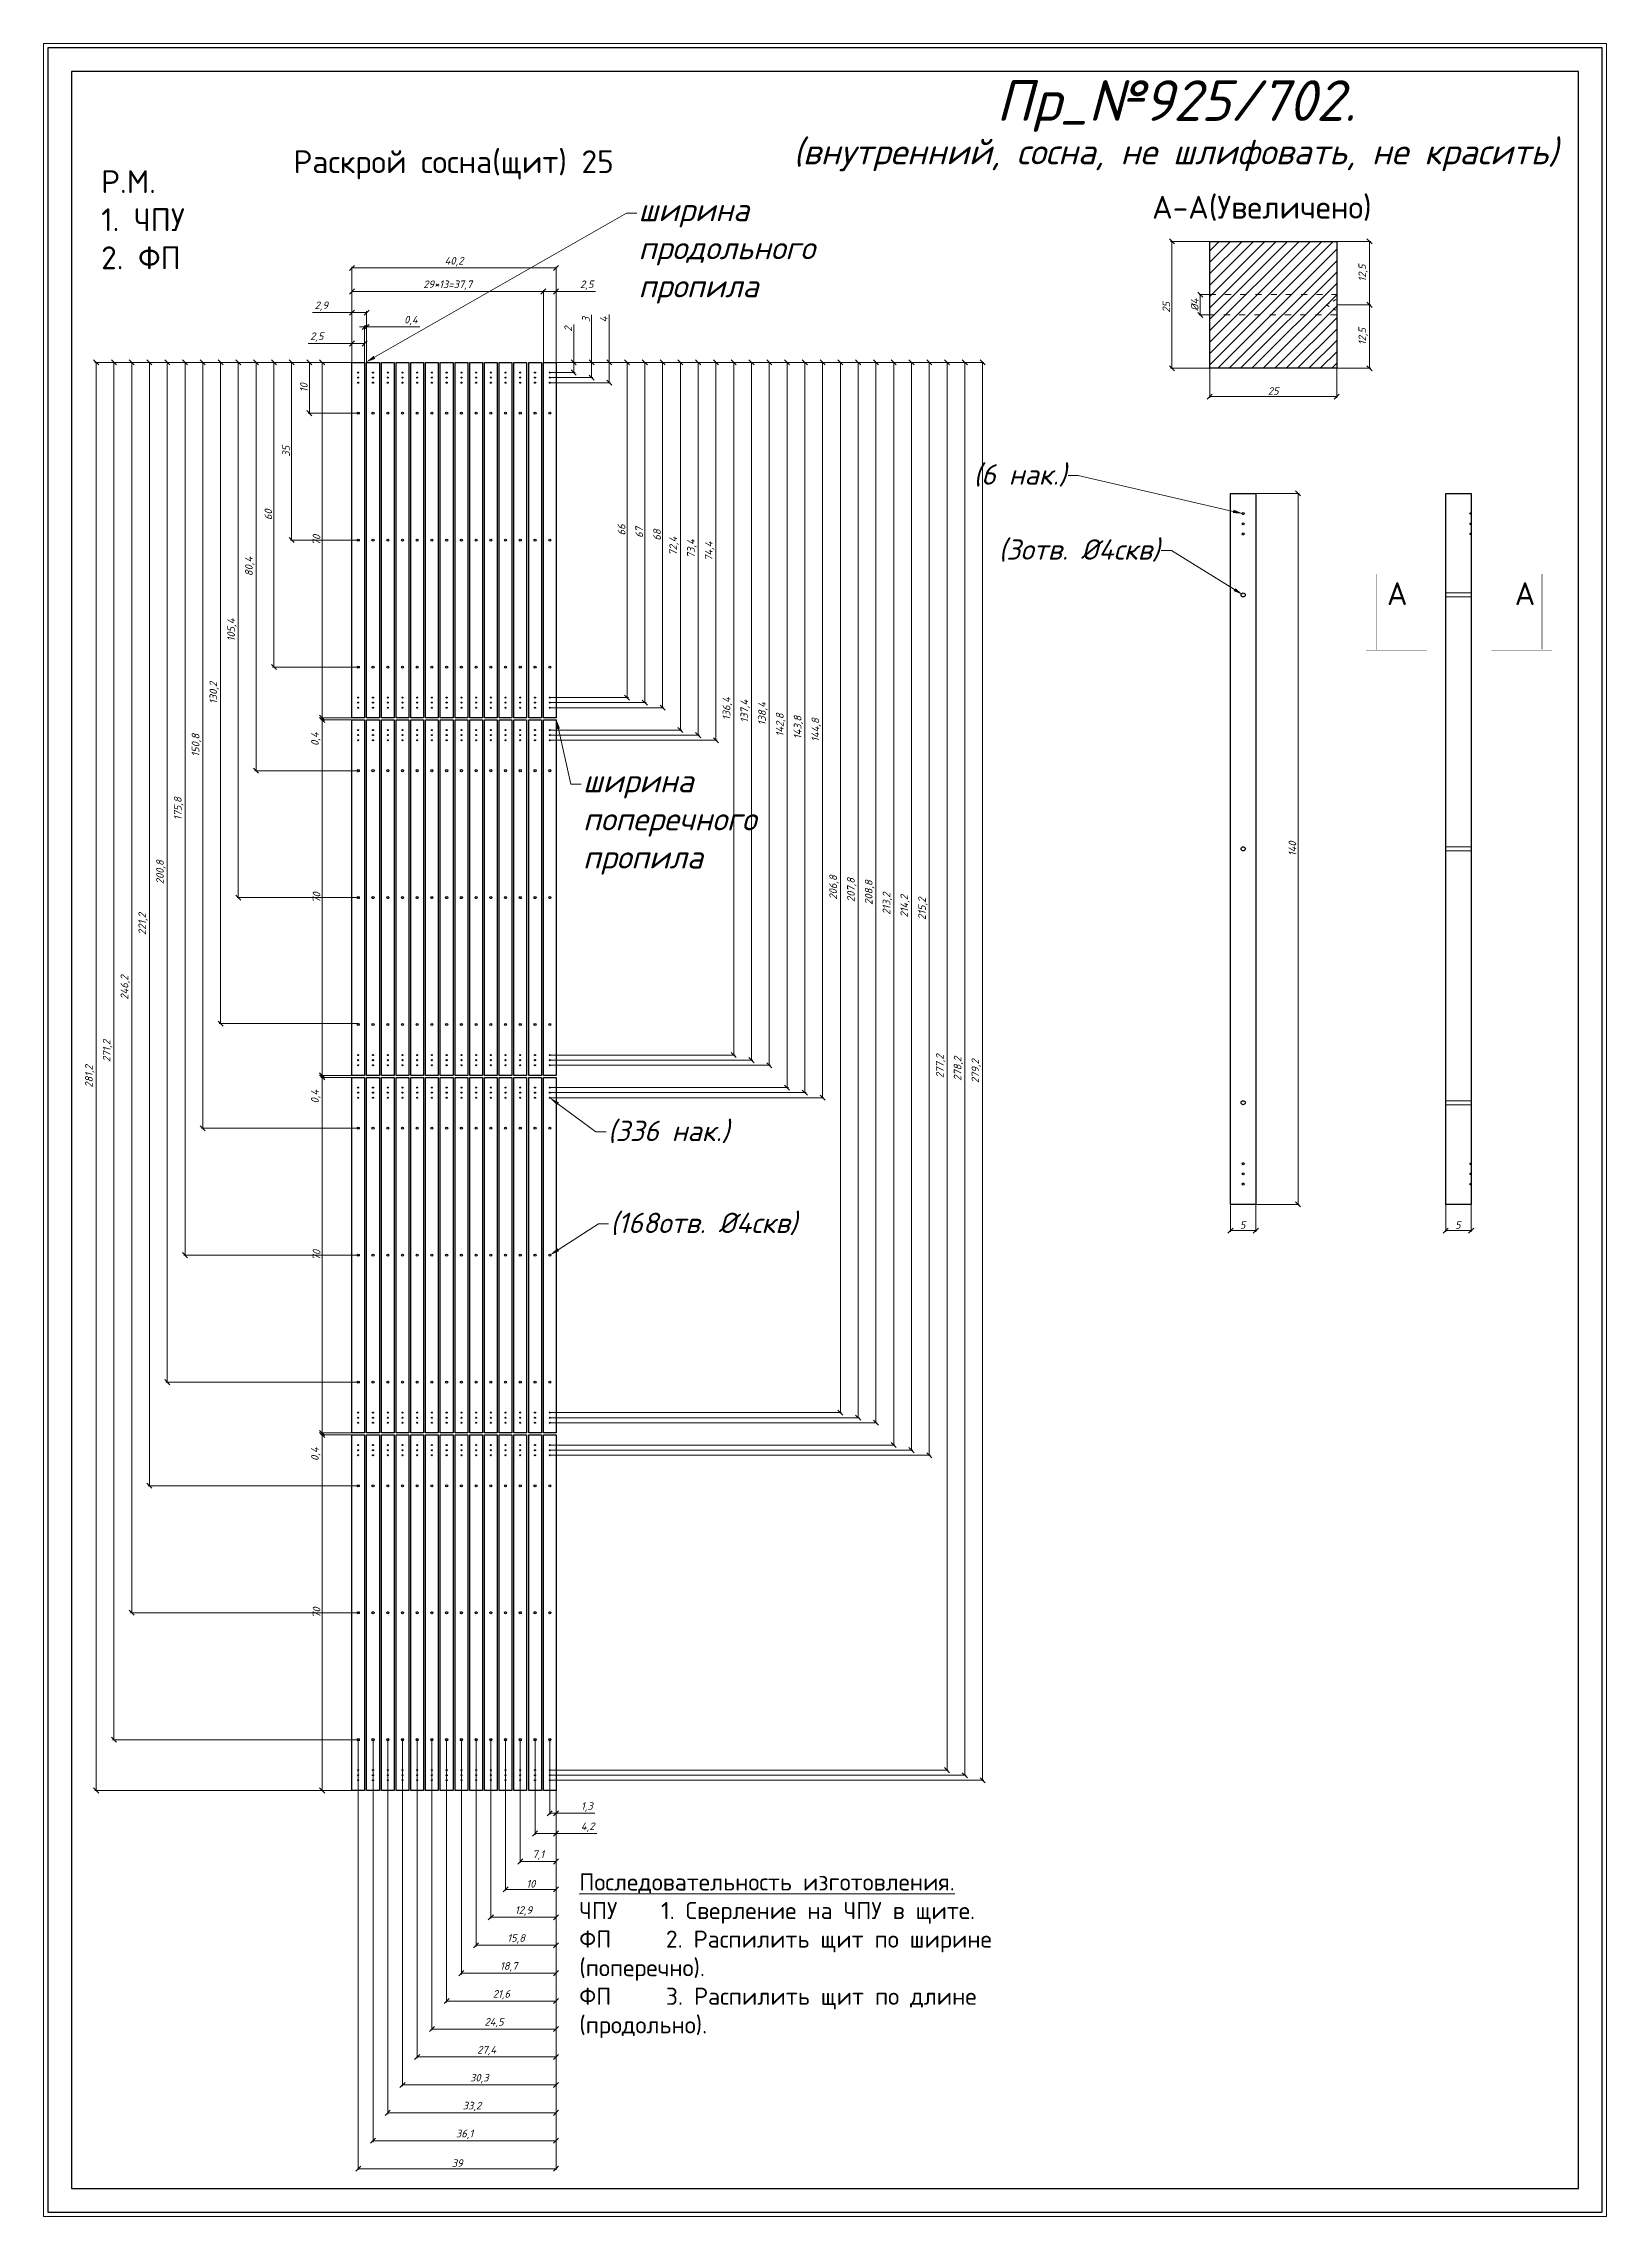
# Model space of a CAD drawing. Header units: millimetres. Extents: x 10841 to 11149, y -2573 to -2145.
import ezdxf
from ezdxf import colors
from ezdxf.entities.mleader import LeaderData, LeaderLine
from ezdxf.math import Vec2, Vec3

# ---------------------------------------------------------------- set-up
doc = ezdxf.new("R2010")
doc.units = ezdxf.units.MM
doc.linetypes.add('ACAD_ISO02W100', pattern=[15, 12, -3])
doc.linetypes.add('ACAD_ISO03W100', pattern=[30, 12, -18])
doc.layers.get('0').update_dxf_attribs({"lineweight": 13})
for name, color, linetype, lineweight in [('МДФ', 252, 'Continuous', 30), ('служебный слой ЛИНИИ ПУНКТИРНЫЕ', 7, 'ACAD_ISO02W100', 13), ('служебный слой НАДПИСИ', 7, 'Continuous', 13), ('служебный слой РАЗМЕРЫ', 7, 'Continuous', 9), ('служебный слой ШТАМП', 7, 'Continuous', 30), ('служебный слой ШТРИХОВКА', 7, 'Continuous', 5)]:
    doc.layers.add(name, color=color, linetype=linetype, lineweight=lineweight)
doc.styles.add('ЕСКД', font='isocpeur.ttf', dxfattribs={"oblique": 15})
doc.styles.add('ЕСКД профили текст', font='isocpeur.ttf')
doc.dimstyles.new('ЕСКД', dxfattribs={"dimtxt": 3.5, "dimasz": 2.5, "dimexe": 0.25, "dimexo": 0, "dimgap": 0.35, "dimtad": 1, "dimdec": 1, "dimzin": 9, "dimtxsty": 'ЕСКД', "dimblk": 'OBLIQUE', "dimcen": 0, "dimclrd": 256, "dimclre": 256, "dimclrt": 256, "dimadec": 1, "dimazin": 0, "dimtfac": 1, "dimtdec": 1, "dimtmove": 0, "dimatfit": 3, "dimldrblk": 'DOTSMALL', "dimfxl": 1, "dimlwd": -1, "dimlwe": -1, "dimarcsym": 0})

msp = doc.modelspace()

# ---------------------------------------------------------------- texts
at = {"layer": 'служебный слой НАДПИСИ', "style": 'ЕСКД', "oblique": 15}
for s, height, p in [('Пр_№925/702.', 8, (11028.72, -2159.97)), ('(внутренний, сосна, не шлифовать, не красить)', 5, (10988.77, -2168.53))]:
    msp.add_text(s, height=height, dxfattribs=at).set_placement(p)
at = {"layer": 'служебный слой НАДПИСИ', "char_height": 4.5, "attachment_point": 1, "style": 'ЕСКД профили текст'}
for s, insert, width in [('Раскрой сосна(щит) 25', (10890.33, -2165.76), 75.3866), ('Р.М.\\P1. ЧПУ\\P2. ФП', (10852.47, -2169.68), 28.0064), ('А-А(Увеличено)', (11059.41, -2174.72), 312.2763), ('А', (11105.65, -2250.81), 312.2763), ('А', (11130.81, -2250.81), 312.2763)]:
    msp.add_mtext(s, dxfattribs=dict(at, insert=insert, width=width))
at = {"layer": 'служебный слой НАДПИСИ', "insert": (10946.61, -2505.05), "char_height": 3.375, "attachment_point": 1, "style": 'ЕСКД профили текст'}
msp.add_mtext_dynamic_manual_height_columns('{\\LПоследовательность изготовления.\\P}ЧПУ    1. Сверление на ЧПУ в щите.\\PФП     2. Распилить щит по ширине ^I^I    (поперечно).\\PФП     3. Распилить щит по длине ^I^I    (продольно).', width=116.3604, gutter_width=25, heights=[0], dxfattribs=at)

# ---------------------------------------------------------------- blocks, each defined once
blk = doc.blocks.new('_OBLIQUE')
at = {"color": 0, "linetype": 'ByBlock'}
blk.add_line((-0.5, -0.5), (0.5, 0.5), dxfattribs=at)
blk = doc.blocks.new('*D75')
at = {"layer": 'Defpoints', "color": 0, "transparency": 16777216}
for p in [(10942.05, -2207.52), (10940.8, -2486.72), (11026.03, -2486.72)]:
    blk.add_point(p, dxfattribs=at)
at = {"layer": 'служебный слой РАЗМЕРЫ', "transparency": 16777216}
for p, q in [((10942.05, -2207.52), (11026.28, -2207.52)), ((11026.03, -2207.52), (11026.03, -2486.72)), ((10940.8, -2486.72), (11026.28, -2486.72))]:
    blk.add_line(p, q, dxfattribs=at)
for p, rotation in [((11026.03, -2207.52), 90), ((11026.03, -2486.72), 270)]:
    blk.add_blockref('_OBLIQUE', p, dxfattribs=dict(at, rotation=rotation))
at = {"layer": 'служебный слой РАЗМЕРЫ', "transparency": 16777216, "insert": (11024.78, -2347.12), "char_height": 1.5, "attachment_point": 5, "rotation": 90, "style": 'ЕСКД'}
blk.add_mtext('279,2', dxfattribs=at)
blk = doc.blocks.new('_DotSmall')
at = {"color": 0, "linetype": 'ByBlock', "lineweight": -3, "const_width": 0.5}
blk.add_lwpolyline([(-0.0625, 0, 1), (0.0625, 0, 1)], format="xyb", close=True, dxfattribs=at)
blk = doc.blocks.new('*D74')
at = {"layer": 'Defpoints', "color": 0, "transparency": 16777216}
for p in [(10942.05, -2207.52), (10940.8, -2485.72), (11022.53, -2485.72)]:
    blk.add_point(p, dxfattribs=at)
at = {"layer": 'служебный слой РАЗМЕРЫ', "transparency": 16777216}
for p, q in [((10942.05, -2207.52), (11022.78, -2207.52)), ((11022.53, -2207.52), (11022.53, -2485.72)), ((10940.8, -2485.72), (11022.78, -2485.72))]:
    blk.add_line(p, q, dxfattribs=at)
for p, rotation in [((11022.53, -2207.52), 90), ((11022.53, -2485.72), 270)]:
    blk.add_blockref('_OBLIQUE', p, dxfattribs=dict(at, rotation=rotation))
at = {"layer": 'служебный слой РАЗМЕРЫ', "transparency": 16777216, "insert": (11021.28, -2346.62), "char_height": 1.5, "attachment_point": 5, "rotation": 90, "style": 'ЕСКД'}
blk.add_mtext('278,2', dxfattribs=at)
blk = doc.blocks.new('*D73')
at = {"layer": 'Defpoints', "color": 0, "transparency": 16777216}
for p in [(10942.05, -2207.52), (10940.8, -2484.72), (11019.03, -2484.72)]:
    blk.add_point(p, dxfattribs=at)
at = {"layer": 'служебный слой РАЗМЕРЫ', "transparency": 16777216}
for p, q in [((10942.05, -2207.52), (11019.28, -2207.52)), ((11019.03, -2207.52), (11019.03, -2484.72)), ((10940.8, -2484.72), (11019.28, -2484.72))]:
    blk.add_line(p, q, dxfattribs=at)
for p, rotation in [((11019.03, -2207.52), 90), ((11019.03, -2484.72), 270)]:
    blk.add_blockref('_OBLIQUE', p, dxfattribs=dict(at, rotation=rotation))
at = {"layer": 'служебный слой РАЗМЕРЫ', "transparency": 16777216, "insert": (11017.78, -2346.12), "char_height": 1.5, "attachment_point": 5, "rotation": 90, "style": 'ЕСКД'}
blk.add_mtext('277,2', dxfattribs=at)
blk = doc.blocks.new('*D72')
at = {"layer": 'Defpoints', "color": 0, "transparency": 16777216}
for p in [(10942.05, -2207.52), (10940.8, -2422.72), (11015.53, -2422.72)]:
    blk.add_point(p, dxfattribs=at)
at = {"layer": 'служебный слой РАЗМЕРЫ', "transparency": 16777216}
for p, q in [((10942.05, -2207.52), (11015.78, -2207.52)), ((11015.53, -2207.52), (11015.53, -2422.72)), ((10940.8, -2422.72), (11015.78, -2422.72))]:
    blk.add_line(p, q, dxfattribs=at)
for p, rotation in [((11015.53, -2207.52), 90), ((11015.53, -2422.72), 270)]:
    blk.add_blockref('_OBLIQUE', p, dxfattribs=dict(at, rotation=rotation))
at = {"layer": 'служебный слой РАЗМЕРЫ', "transparency": 16777216, "insert": (11014.28, -2315.12), "char_height": 1.5, "attachment_point": 5, "rotation": 90, "style": 'ЕСКД'}
blk.add_mtext('215,2', dxfattribs=at)
blk = doc.blocks.new('*D71')
at = {"layer": 'Defpoints', "color": 0, "transparency": 16777216}
for p in [(10942.05, -2207.52), (10940.8, -2421.72), (11012.03, -2421.72)]:
    blk.add_point(p, dxfattribs=at)
at = {"layer": 'служебный слой РАЗМЕРЫ', "transparency": 16777216}
for p, q in [((10942.05, -2207.52), (11012.28, -2207.52)), ((11012.03, -2207.52), (11012.03, -2421.72)), ((10940.8, -2421.72), (11012.28, -2421.72))]:
    blk.add_line(p, q, dxfattribs=at)
for p, rotation in [((11012.03, -2207.52), 90), ((11012.03, -2421.72), 270)]:
    blk.add_blockref('_OBLIQUE', p, dxfattribs=dict(at, rotation=rotation))
at = {"layer": 'служебный слой РАЗМЕРЫ', "transparency": 16777216, "insert": (11010.78, -2314.62), "char_height": 1.5, "attachment_point": 5, "rotation": 90, "style": 'ЕСКД'}
blk.add_mtext('214,2', dxfattribs=at)
blk = doc.blocks.new('*D70')
at = {"layer": 'Defpoints', "color": 0, "transparency": 16777216}
for p in [(10942.05, -2207.52), (10940.8, -2420.72), (11008.53, -2420.72)]:
    blk.add_point(p, dxfattribs=at)
at = {"layer": 'служебный слой РАЗМЕРЫ', "transparency": 16777216}
for p, q in [((10942.05, -2207.52), (11008.78, -2207.52)), ((11008.53, -2207.52), (11008.53, -2420.72)), ((10940.8, -2420.72), (11008.78, -2420.72))]:
    blk.add_line(p, q, dxfattribs=at)
for p, rotation in [((11008.53, -2207.52), 90), ((11008.53, -2420.72), 270)]:
    blk.add_blockref('_OBLIQUE', p, dxfattribs=dict(at, rotation=rotation))
at = {"layer": 'служебный слой РАЗМЕРЫ', "transparency": 16777216, "insert": (11007.28, -2314.12), "char_height": 1.5, "attachment_point": 5, "rotation": 90, "style": 'ЕСКД'}
blk.add_mtext('213,2', dxfattribs=at)
blk = doc.blocks.new('*D69')
at = {"layer": 'Defpoints', "color": 0, "transparency": 16777216}
for p in [(10901.85, -2207.52), (10851.48, -2488.72), (10901.85, -2488.72)]:
    blk.add_point(p, dxfattribs=at)
at = {"layer": 'служебный слой РАЗМЕРЫ', "transparency": 16777216}
for p, q in [((10901.85, -2207.52), (10851.23, -2207.52)), ((10851.48, -2207.52), (10851.48, -2488.72)), ((10901.85, -2488.72), (10851.23, -2488.72))]:
    blk.add_line(p, q, dxfattribs=at)
for p, rotation in [((10851.48, -2207.52), 90), ((10851.48, -2488.72), 270)]:
    blk.add_blockref('_OBLIQUE', p, dxfattribs=dict(at, rotation=rotation))
at = {"layer": 'служебный слой РАЗМЕРЫ', "transparency": 16777216, "insert": (10850.23, -2348.12), "char_height": 1.5, "attachment_point": 5, "rotation": 90, "style": 'ЕСКД'}
blk.add_mtext('281,2', dxfattribs=at)
blk = doc.blocks.new('*D68')
at = {"layer": 'Defpoints', "color": 0, "transparency": 16777216}
for p in [(10901.85, -2207.52), (10854.98, -2478.72), (10903.1, -2478.72)]:
    blk.add_point(p, dxfattribs=at)
at = {"layer": 'служебный слой РАЗМЕРЫ', "transparency": 16777216}
for p, q in [((10901.85, -2207.52), (10854.73, -2207.52)), ((10854.98, -2207.52), (10854.98, -2478.72)), ((10903.1, -2478.72), (10854.73, -2478.72))]:
    blk.add_line(p, q, dxfattribs=at)
for p, rotation in [((10854.98, -2207.52), 90), ((10854.98, -2478.72), 270)]:
    blk.add_blockref('_OBLIQUE', p, dxfattribs=dict(at, rotation=rotation))
at = {"layer": 'служебный слой РАЗМЕРЫ', "transparency": 16777216, "insert": (10853.73, -2343.12), "char_height": 1.5, "attachment_point": 5, "rotation": 90, "style": 'ЕСКД'}
blk.add_mtext('271,2', dxfattribs=at)
blk = doc.blocks.new('*D67')
at = {"layer": 'Defpoints', "color": 0, "transparency": 16777216}
for p in [(10901.85, -2207.52), (10858.48, -2453.72), (10903.1, -2453.72)]:
    blk.add_point(p, dxfattribs=at)
at = {"layer": 'служебный слой РАЗМЕРЫ', "transparency": 16777216}
for p, q in [((10901.85, -2207.52), (10858.23, -2207.52)), ((10858.48, -2207.52), (10858.48, -2453.72)), ((10903.1, -2453.72), (10858.23, -2453.72))]:
    blk.add_line(p, q, dxfattribs=at)
for p, rotation in [((10858.48, -2207.52), 90), ((10858.48, -2453.72), 270)]:
    blk.add_blockref('_OBLIQUE', p, dxfattribs=dict(at, rotation=rotation))
at = {"layer": 'служебный слой РАЗМЕРЫ', "transparency": 16777216, "insert": (10857.23, -2330.62), "char_height": 1.5, "attachment_point": 5, "rotation": 90, "style": 'ЕСКД'}
blk.add_mtext('246,2', dxfattribs=at)
blk = doc.blocks.new('*D66')
at = {"layer": 'Defpoints', "color": 0, "transparency": 16777216}
for p in [(10901.85, -2207.52), (10861.98, -2428.72), (10903.1, -2428.72)]:
    blk.add_point(p, dxfattribs=at)
at = {"layer": 'служебный слой РАЗМЕРЫ', "transparency": 16777216}
for p, q in [((10901.85, -2207.52), (10861.73, -2207.52)), ((10861.98, -2207.52), (10861.98, -2428.72)), ((10903.1, -2428.72), (10861.73, -2428.72))]:
    blk.add_line(p, q, dxfattribs=at)
for p, rotation in [((10861.98, -2207.52), 90), ((10861.98, -2428.72), 270)]:
    blk.add_blockref('_OBLIQUE', p, dxfattribs=dict(at, rotation=rotation))
at = {"layer": 'служебный слой РАЗМЕРЫ', "transparency": 16777216, "insert": (10860.73, -2318.12), "char_height": 1.5, "attachment_point": 5, "rotation": 90, "style": 'ЕСКД'}
blk.add_mtext('221,2', dxfattribs=at)
blk = doc.blocks.new('Пр_МДФ_Э_700_2')
at = {"layer": 'МДФ'}
blk.add_lwpolyline([(600, 0.5), (600, -24.5), (-100, -24.5), (-100, 0.5)], close=True, dxfattribs=at)
for centre, radius in [((-80, -12), 1), ((-70, -12), 1), ((-60, -12), 1), ((0, -12), 2), ((250, -12), 2), ((500, -12), 2), ((560, -12), 1), ((570, -12), 1), ((580, -12), 1)]:
    blk.add_circle(centre, radius, dxfattribs=at)
blk = doc.blocks.new('*D65')
at = {"layer": 'Defpoints', "color": 0, "transparency": 16777216}
for p in [(10901.85, -2418.72), (10895.98, -2488.72), (10901.85, -2488.72)]:
    blk.add_point(p, dxfattribs=at)
at = {"layer": 'служебный слой РАЗМЕРЫ', "transparency": 16777216}
for p, q in [((10901.85, -2418.72), (10895.73, -2418.72)), ((10895.98, -2418.72), (10895.98, -2488.72)), ((10901.85, -2488.72), (10895.73, -2488.72))]:
    blk.add_line(p, q, dxfattribs=at)
for p, rotation in [((10895.98, -2418.72), 90), ((10895.98, -2488.72), 270)]:
    blk.add_blockref('_OBLIQUE', p, dxfattribs=dict(at, rotation=rotation))
at = {"layer": 'служебный слой РАЗМЕРЫ', "transparency": 16777216, "insert": (10894.88, -2453.72), "char_height": 1.5, "attachment_point": 5, "rotation": 90, "style": 'ЕСКД'}
blk.add_mtext('70', dxfattribs=at)
blk = doc.blocks.new('*D64')
at = {"layer": 'Defpoints', "color": 0, "transparency": 16777216}
for p in [(10895.98, -2418.72), (10901.85, -2418.32), (10901.85, -2418.72)]:
    blk.add_point(p, dxfattribs=at)
at = {"layer": 'служебный слой РАЗМЕРЫ', "transparency": 16777216}
for p, q in [((10895.98, -2418.32), (10895.98, -2417.32)), ((10901.85, -2418.32), (10895.73, -2418.32)), ((10901.85, -2418.72), (10895.73, -2418.72)), ((10895.98, -2418.32), (10895.98, -2418.72)), ((10895.98, -2418.72), (10895.98, -2424.3))]:
    blk.add_line(p, q, dxfattribs=at)
for p, rotation in [((10895.98, -2418.32), 270), ((10895.98, -2418.72), 90)]:
    blk.add_blockref('_OBLIQUE', p, dxfattribs=dict(at, rotation=rotation))
at = {"layer": 'служебный слой РАЗМЕРЫ', "transparency": 16777216, "insert": (10894.73, -2422.51), "char_height": 1.5, "attachment_point": 5, "rotation": 90, "style": 'ЕСКД'}
blk.add_mtext('0,4', dxfattribs=at)
blk = doc.blocks.new('*D63')
at = {"layer": 'Defpoints', "color": 0, "transparency": 16777216}
for p in [(10903.1, -2478.72), (10942.05, -2488.72), (10903.1, -2563.2)]:
    blk.add_point(p, dxfattribs=at)
at = {"layer": 'служебный слой РАЗМЕРЫ', "transparency": 16777216}
for p, q in [((10903.1, -2478.72), (10903.1, -2563.45)), ((10942.05, -2488.72), (10942.05, -2563.45)), ((10942.05, -2563.2), (10903.1, -2563.2))]:
    blk.add_line(p, q, dxfattribs=at)
at = {"layer": 'служебный слой РАЗМЕРЫ', "transparency": 16777216, "rotation": 180}
blk.add_blockref('_OBLIQUE', (10903.1, -2563.2), dxfattribs=at)
at = {"layer": 'служебный слой РАЗМЕРЫ', "transparency": 16777216}
blk.add_blockref('_OBLIQUE', (10942.05, -2563.2), dxfattribs=at)
at = {"layer": 'служебный слой РАЗМЕРЫ', "transparency": 16777216, "insert": (10922.58, -2562.1), "char_height": 1.5, "attachment_point": 5, "style": 'ЕСКД'}
blk.add_mtext('39', dxfattribs=at)
blk = doc.blocks.new('*D62')
at = {"layer": 'Defpoints', "color": 0, "transparency": 16777216}
for p in [(10906, -2478.72), (10942.05, -2488.72), (10906, -2557.7)]:
    blk.add_point(p, dxfattribs=at)
at = {"layer": 'служебный слой РАЗМЕРЫ', "transparency": 16777216}
for p, q in [((10906, -2478.72), (10906, -2557.95)), ((10942.05, -2488.72), (10942.05, -2557.95)), ((10942.05, -2557.7), (10906, -2557.7))]:
    blk.add_line(p, q, dxfattribs=at)
at = {"layer": 'служебный слой РАЗМЕРЫ', "transparency": 16777216, "rotation": 180}
blk.add_blockref('_OBLIQUE', (10906, -2557.7), dxfattribs=at)
at = {"layer": 'служебный слой РАЗМЕРЫ', "transparency": 16777216}
blk.add_blockref('_OBLIQUE', (10942.05, -2557.7), dxfattribs=at)
at = {"layer": 'служебный слой РАЗМЕРЫ', "transparency": 16777216, "insert": (10924.03, -2556.45), "char_height": 1.5, "attachment_point": 5, "style": 'ЕСКД'}
blk.add_mtext('36,1', dxfattribs=at)
blk = doc.blocks.new('*D61')
at = {"layer": 'Defpoints', "color": 0, "transparency": 16777216}
for p in [(10908.9, -2478.72), (10942.05, -2488.72), (10908.9, -2552.2)]:
    blk.add_point(p, dxfattribs=at)
at = {"layer": 'служебный слой РАЗМЕРЫ', "transparency": 16777216}
for p, q in [((10908.9, -2478.72), (10908.9, -2552.45)), ((10942.05, -2488.72), (10942.05, -2552.45)), ((10942.05, -2552.2), (10908.9, -2552.2))]:
    blk.add_line(p, q, dxfattribs=at)
at = {"layer": 'служебный слой РАЗМЕРЫ', "transparency": 16777216, "rotation": 180}
blk.add_blockref('_OBLIQUE', (10908.9, -2552.2), dxfattribs=at)
at = {"layer": 'служебный слой РАЗМЕРЫ', "transparency": 16777216}
blk.add_blockref('_OBLIQUE', (10942.05, -2552.2), dxfattribs=at)
at = {"layer": 'служебный слой РАЗМЕРЫ', "transparency": 16777216, "insert": (10925.48, -2550.95), "char_height": 1.5, "attachment_point": 5, "style": 'ЕСКД'}
blk.add_mtext('33,2', dxfattribs=at)
blk = doc.blocks.new('*D60')
at = {"layer": 'Defpoints', "color": 0, "transparency": 16777216}
for p in [(10911.8, -2478.72), (10942.05, -2488.72), (10911.8, -2546.7)]:
    blk.add_point(p, dxfattribs=at)
at = {"layer": 'служебный слой РАЗМЕРЫ', "transparency": 16777216}
for p, q in [((10911.8, -2478.72), (10911.8, -2546.95)), ((10942.05, -2488.72), (10942.05, -2546.95)), ((10942.05, -2546.7), (10911.8, -2546.7))]:
    blk.add_line(p, q, dxfattribs=at)
at = {"layer": 'служебный слой РАЗМЕРЫ', "transparency": 16777216, "rotation": 180}
blk.add_blockref('_OBLIQUE', (10911.8, -2546.7), dxfattribs=at)
at = {"layer": 'служебный слой РАЗМЕРЫ', "transparency": 16777216}
blk.add_blockref('_OBLIQUE', (10942.05, -2546.7), dxfattribs=at)
at = {"layer": 'служебный слой РАЗМЕРЫ', "transparency": 16777216, "insert": (10926.93, -2545.45), "char_height": 1.5, "attachment_point": 5, "style": 'ЕСКД'}
blk.add_mtext('30,3', dxfattribs=at)
blk = doc.blocks.new('*D59')
at = {"layer": 'Defpoints', "color": 0, "transparency": 16777216}
for p in [(10914.7, -2478.72), (10942.05, -2488.72), (10914.7, -2541.2)]:
    blk.add_point(p, dxfattribs=at)
at = {"layer": 'служебный слой РАЗМЕРЫ', "transparency": 16777216}
for p, q in [((10914.7, -2478.72), (10914.7, -2541.45)), ((10942.05, -2488.72), (10942.05, -2541.45)), ((10942.05, -2541.2), (10914.7, -2541.2))]:
    blk.add_line(p, q, dxfattribs=at)
at = {"layer": 'служебный слой РАЗМЕРЫ', "transparency": 16777216, "rotation": 180}
blk.add_blockref('_OBLIQUE', (10914.7, -2541.2), dxfattribs=at)
at = {"layer": 'служебный слой РАЗМЕРЫ', "transparency": 16777216}
blk.add_blockref('_OBLIQUE', (10942.05, -2541.2), dxfattribs=at)
at = {"layer": 'служебный слой РАЗМЕРЫ', "transparency": 16777216, "insert": (10928.38, -2539.95), "char_height": 1.5, "attachment_point": 5, "style": 'ЕСКД'}
blk.add_mtext('27,4', dxfattribs=at)
blk = doc.blocks.new('*D58')
at = {"layer": 'Defpoints', "color": 0, "transparency": 16777216}
for p in [(10917.6, -2478.72), (10942.05, -2488.72), (10917.6, -2535.7)]:
    blk.add_point(p, dxfattribs=at)
at = {"layer": 'служебный слой РАЗМЕРЫ', "transparency": 16777216}
for p, q in [((10917.6, -2478.72), (10917.6, -2535.95)), ((10942.05, -2488.72), (10942.05, -2535.95)), ((10942.05, -2535.7), (10917.6, -2535.7))]:
    blk.add_line(p, q, dxfattribs=at)
at = {"layer": 'служебный слой РАЗМЕРЫ', "transparency": 16777216, "rotation": 180}
blk.add_blockref('_OBLIQUE', (10917.6, -2535.7), dxfattribs=at)
at = {"layer": 'служебный слой РАЗМЕРЫ', "transparency": 16777216}
blk.add_blockref('_OBLIQUE', (10942.05, -2535.7), dxfattribs=at)
at = {"layer": 'служебный слой РАЗМЕРЫ', "transparency": 16777216, "insert": (10929.83, -2534.45), "char_height": 1.5, "attachment_point": 5, "style": 'ЕСКД'}
blk.add_mtext('24,5', dxfattribs=at)
blk = doc.blocks.new('*D57')
at = {"layer": 'Defpoints', "color": 0, "transparency": 16777216}
for p in [(10920.5, -2478.72), (10942.05, -2488.72), (10920.5, -2530.2)]:
    blk.add_point(p, dxfattribs=at)
at = {"layer": 'служебный слой РАЗМЕРЫ', "transparency": 16777216}
for p, q in [((10920.5, -2478.72), (10920.5, -2530.45)), ((10942.05, -2488.72), (10942.05, -2530.45)), ((10942.05, -2530.2), (10920.5, -2530.2))]:
    blk.add_line(p, q, dxfattribs=at)
at = {"layer": 'служебный слой РАЗМЕРЫ', "transparency": 16777216, "rotation": 180}
blk.add_blockref('_OBLIQUE', (10920.5, -2530.2), dxfattribs=at)
at = {"layer": 'служебный слой РАЗМЕРЫ', "transparency": 16777216}
blk.add_blockref('_OBLIQUE', (10942.05, -2530.2), dxfattribs=at)
at = {"layer": 'служебный слой РАЗМЕРЫ', "transparency": 16777216, "insert": (10931.28, -2528.95), "char_height": 1.5, "attachment_point": 5, "style": 'ЕСКД'}
blk.add_mtext('21,6', dxfattribs=at)
blk = doc.blocks.new('*D56')
at = {"layer": 'Defpoints', "color": 0, "transparency": 16777216}
for p in [(10923.4, -2478.72), (10942.05, -2488.72), (10923.4, -2524.7)]:
    blk.add_point(p, dxfattribs=at)
at = {"layer": 'служебный слой РАЗМЕРЫ', "transparency": 16777216}
for p, q in [((10923.4, -2478.72), (10923.4, -2524.95)), ((10942.05, -2488.72), (10942.05, -2524.95)), ((10942.05, -2524.7), (10923.4, -2524.7))]:
    blk.add_line(p, q, dxfattribs=at)
at = {"layer": 'служебный слой РАЗМЕРЫ', "transparency": 16777216, "rotation": 180}
blk.add_blockref('_OBLIQUE', (10923.4, -2524.7), dxfattribs=at)
at = {"layer": 'служебный слой РАЗМЕРЫ', "transparency": 16777216}
blk.add_blockref('_OBLIQUE', (10942.05, -2524.7), dxfattribs=at)
at = {"layer": 'служебный слой РАЗМЕРЫ', "transparency": 16777216, "insert": (10932.73, -2523.45), "char_height": 1.5, "attachment_point": 5, "style": 'ЕСКД'}
blk.add_mtext('18,7', dxfattribs=at)
blk = doc.blocks.new('*D55')
at = {"layer": 'Defpoints', "color": 0, "transparency": 16777216}
for p in [(10926.3, -2478.72), (10942.05, -2488.72), (10926.3, -2519.2)]:
    blk.add_point(p, dxfattribs=at)
at = {"layer": 'служебный слой РАЗМЕРЫ', "transparency": 16777216}
for p, q in [((10926.3, -2478.72), (10926.3, -2519.45)), ((10942.05, -2488.72), (10942.05, -2519.45)), ((10942.05, -2519.2), (10926.3, -2519.2))]:
    blk.add_line(p, q, dxfattribs=at)
at = {"layer": 'служебный слой РАЗМЕРЫ', "transparency": 16777216, "rotation": 180}
blk.add_blockref('_OBLIQUE', (10926.3, -2519.2), dxfattribs=at)
at = {"layer": 'служебный слой РАЗМЕРЫ', "transparency": 16777216}
blk.add_blockref('_OBLIQUE', (10942.05, -2519.2), dxfattribs=at)
at = {"layer": 'служебный слой РАЗМЕРЫ', "transparency": 16777216, "insert": (10934.18, -2517.95), "char_height": 1.5, "attachment_point": 5, "style": 'ЕСКД'}
blk.add_mtext('15,8', dxfattribs=at)
blk = doc.blocks.new('*D54')
at = {"layer": 'Defpoints', "color": 0, "transparency": 16777216}
for p in [(10929.2, -2478.72), (10942.05, -2488.72), (10929.2, -2513.7)]:
    blk.add_point(p, dxfattribs=at)
at = {"layer": 'служебный слой РАЗМЕРЫ', "transparency": 16777216}
for p, q in [((10929.2, -2478.72), (10929.2, -2513.95)), ((10942.05, -2488.72), (10942.05, -2513.95)), ((10942.05, -2513.7), (10929.2, -2513.7))]:
    blk.add_line(p, q, dxfattribs=at)
at = {"layer": 'служебный слой РАЗМЕРЫ', "transparency": 16777216, "rotation": 180}
blk.add_blockref('_OBLIQUE', (10929.2, -2513.7), dxfattribs=at)
at = {"layer": 'служебный слой РАЗМЕРЫ', "transparency": 16777216}
blk.add_blockref('_OBLIQUE', (10942.05, -2513.7), dxfattribs=at)
at = {"layer": 'служебный слой РАЗМЕРЫ', "transparency": 16777216, "insert": (10935.63, -2512.45), "char_height": 1.5, "attachment_point": 5, "style": 'ЕСКД'}
blk.add_mtext('12,9', dxfattribs=at)
blk = doc.blocks.new('*D53')
at = {"layer": 'Defpoints', "color": 0, "transparency": 16777216}
for p in [(10932.1, -2478.72), (10942.05, -2488.72), (10932.1, -2508.2)]:
    blk.add_point(p, dxfattribs=at)
at = {"layer": 'служебный слой РАЗМЕРЫ', "transparency": 16777216}
for p, q in [((10932.1, -2478.72), (10932.1, -2508.45)), ((10942.05, -2488.72), (10942.05, -2508.45)), ((10942.05, -2508.2), (10932.1, -2508.2))]:
    blk.add_line(p, q, dxfattribs=at)
at = {"layer": 'служебный слой РАЗМЕРЫ', "transparency": 16777216, "rotation": 180}
blk.add_blockref('_OBLIQUE', (10932.1, -2508.2), dxfattribs=at)
at = {"layer": 'служебный слой РАЗМЕРЫ', "transparency": 16777216}
blk.add_blockref('_OBLIQUE', (10942.05, -2508.2), dxfattribs=at)
at = {"layer": 'служебный слой РАЗМЕРЫ', "transparency": 16777216, "insert": (10937.08, -2507.1), "char_height": 1.5, "attachment_point": 5, "style": 'ЕСКД'}
blk.add_mtext('10', dxfattribs=at)
blk = doc.blocks.new('*D52')
at = {"layer": 'Defpoints', "color": 0, "transparency": 16777216}
for p in [(10935, -2478.72), (10942.05, -2488.72), (10935, -2502.7)]:
    blk.add_point(p, dxfattribs=at)
at = {"layer": 'служебный слой РАЗМЕРЫ', "transparency": 16777216}
for p, q in [((10935, -2478.72), (10935, -2502.95)), ((10942.05, -2488.72), (10942.05, -2502.95)), ((10942.05, -2502.7), (10935, -2502.7))]:
    blk.add_line(p, q, dxfattribs=at)
at = {"layer": 'служебный слой РАЗМЕРЫ', "transparency": 16777216, "rotation": 180}
blk.add_blockref('_OBLIQUE', (10935, -2502.7), dxfattribs=at)
at = {"layer": 'служебный слой РАЗМЕРЫ', "transparency": 16777216}
blk.add_blockref('_OBLIQUE', (10942.05, -2502.7), dxfattribs=at)
at = {"layer": 'служебный слой РАЗМЕРЫ', "transparency": 16777216, "insert": (10938.53, -2501.45), "char_height": 1.5, "attachment_point": 5, "style": 'ЕСКД'}
blk.add_mtext('7,1', dxfattribs=at)
blk = doc.blocks.new('*D51')
at = {"layer": 'Defpoints', "color": 0, "transparency": 16777216}
for p in [(10937.9, -2478.72), (10942.05, -2488.72), (10937.9, -2497.2)]:
    blk.add_point(p, dxfattribs=at)
at = {"layer": 'служебный слой РАЗМЕРЫ', "transparency": 16777216}
for p, q in [((10937.9, -2478.72), (10937.9, -2497.45)), ((10942.05, -2488.72), (10942.05, -2497.45)), ((10937.9, -2497.2), (10942.05, -2497.2)), ((10942.05, -2497.2), (10950.05, -2497.2))]:
    blk.add_line(p, q, dxfattribs=at)
at = {"layer": 'служебный слой РАЗМЕРЫ', "transparency": 16777216, "rotation": 180}
blk.add_blockref('_OBLIQUE', (10937.9, -2497.2), dxfattribs=at)
at = {"layer": 'служебный слой РАЗМЕРЫ', "transparency": 16777216}
blk.add_blockref('_OBLIQUE', (10942.05, -2497.2), dxfattribs=at)
at = {"layer": 'служебный слой РАЗМЕРЫ', "transparency": 16777216, "insert": (10948.26, -2495.95), "char_height": 1.5, "attachment_point": 5, "style": 'ЕСКД'}
blk.add_mtext('4,2', dxfattribs=at)
blk = doc.blocks.new('*D50')
at = {"layer": 'Defpoints', "color": 0, "transparency": 16777216}
for p in [(10940.8, -2478.72), (10942.05, -2488.72), (10940.8, -2493.21)]:
    blk.add_point(p, dxfattribs=at)
at = {"layer": 'служебный слой РАЗМЕРЫ', "transparency": 16777216}
for p, q in [((10940.8, -2478.72), (10940.8, -2493.46)), ((10942.05, -2488.72), (10942.05, -2493.46)), ((10940.8, -2493.21), (10942.05, -2493.21)), ((10942.05, -2493.21), (10949.68, -2493.21))]:
    blk.add_line(p, q, dxfattribs=at)
at = {"layer": 'служебный слой РАЗМЕРЫ', "transparency": 16777216, "rotation": 180}
blk.add_blockref('_OBLIQUE', (10940.8, -2493.21), dxfattribs=at)
at = {"layer": 'служебный слой РАЗМЕРЫ', "transparency": 16777216}
blk.add_blockref('_OBLIQUE', (10942.05, -2493.21), dxfattribs=at)
at = {"layer": 'служебный слой РАЗМЕРЫ', "transparency": 16777216, "insert": (10948.11, -2491.96), "char_height": 1.5, "attachment_point": 5, "style": 'ЕСКД'}
blk.add_mtext('1,3', dxfattribs=at)
blk = doc.blocks.new('*D49')
at = {"layer": 'Defpoints', "color": 0, "transparency": 16777216}
for p in [(11074.84, -2373.31), (11079.84, -2373.31), (11074.84, -2378.48)]:
    blk.add_point(p, dxfattribs=at)
at = {"layer": 'служебный слой РАЗМЕРЫ', "transparency": 16777216}
for p, q in [((11074.84, -2373.31), (11074.84, -2378.73)), ((11079.84, -2373.31), (11079.84, -2378.73)), ((11079.84, -2378.48), (11074.84, -2378.48))]:
    blk.add_line(p, q, dxfattribs=at)
at = {"layer": 'служебный слой РАЗМЕРЫ', "transparency": 16777216, "rotation": 180}
blk.add_blockref('_OBLIQUE', (11074.84, -2378.48), dxfattribs=at)
at = {"layer": 'служебный слой РАЗМЕРЫ', "transparency": 16777216}
blk.add_blockref('_OBLIQUE', (11079.84, -2378.48), dxfattribs=at)
at = {"layer": 'служебный слой РАЗМЕРЫ', "transparency": 16777216, "insert": (11077.21, -2377.38), "char_height": 1.5, "attachment_point": 5, "style": 'ЕСКД'}
blk.add_mtext('5', dxfattribs=at)
blk = doc.blocks.new('*D48')
at = {"layer": 'Defpoints', "color": 0, "transparency": 16777216}
for p in [(11117.23, -2373.31), (11122.23, -2373.31), (11117.23, -2378.48)]:
    blk.add_point(p, dxfattribs=at)
at = {"layer": 'служебный слой РАЗМЕРЫ', "transparency": 16777216}
for p, q in [((11117.23, -2373.31), (11117.23, -2378.73)), ((11122.23, -2373.31), (11122.23, -2378.73)), ((11122.23, -2378.48), (11117.23, -2378.48))]:
    blk.add_line(p, q, dxfattribs=at)
at = {"layer": 'служебный слой РАЗМЕРЫ', "transparency": 16777216, "rotation": 180}
blk.add_blockref('_OBLIQUE', (11117.23, -2378.48), dxfattribs=at)
at = {"layer": 'служебный слой РАЗМЕРЫ', "transparency": 16777216}
blk.add_blockref('_OBLIQUE', (11122.23, -2378.48), dxfattribs=at)
at = {"layer": 'служебный слой РАЗМЕРЫ', "transparency": 16777216, "insert": (11119.6, -2377.38), "char_height": 1.5, "attachment_point": 5, "style": 'ЕСКД'}
blk.add_mtext('5', dxfattribs=at)
blk = doc.blocks.new('*D47')
at = {"layer": 'Defpoints', "color": 0, "transparency": 16777216}
for p in [(10942.05, -2188.94), (10901.85, -2207.52), (10942.05, -2207.52)]:
    blk.add_point(p, dxfattribs=at)
at = {"layer": 'служебный слой РАЗМЕРЫ', "transparency": 16777216}
for p, q in [((10901.85, -2207.52), (10901.85, -2188.69)), ((10901.85, -2188.94), (10942.05, -2188.94)), ((10942.05, -2207.52), (10942.05, -2188.69))]:
    blk.add_line(p, q, dxfattribs=at)
at = {"layer": 'служебный слой РАЗМЕРЫ', "transparency": 16777216, "rotation": 180}
blk.add_blockref('_OBLIQUE', (10901.85, -2188.94), dxfattribs=at)
at = {"layer": 'служебный слой РАЗМЕРЫ', "transparency": 16777216}
blk.add_blockref('_OBLIQUE', (10942.05, -2188.94), dxfattribs=at)
at = {"layer": 'служебный слой РАЗМЕРЫ', "transparency": 16777216, "insert": (10921.95, -2187.69), "char_height": 1.5, "attachment_point": 5, "style": 'ЕСКД'}
blk.add_mtext('40,2', dxfattribs=at)
blk = doc.blocks.new('*D46')
at = {"layer": 'Defpoints', "color": 0, "transparency": 16777216}
for p in [(10901.85, -2348.32), (10895.98, -2418.32), (10901.85, -2418.32)]:
    blk.add_point(p, dxfattribs=at)
at = {"layer": 'служебный слой РАЗМЕРЫ', "transparency": 16777216}
for p, q in [((10901.85, -2348.32), (10895.73, -2348.32)), ((10895.98, -2348.32), (10895.98, -2418.32)), ((10901.85, -2418.32), (10895.73, -2418.32))]:
    blk.add_line(p, q, dxfattribs=at)
for p, rotation in [((10895.98, -2348.32), 90), ((10895.98, -2418.32), 270)]:
    blk.add_blockref('_OBLIQUE', p, dxfattribs=dict(at, rotation=rotation))
at = {"layer": 'служебный слой РАЗМЕРЫ', "transparency": 16777216, "insert": (10894.88, -2383.32), "char_height": 1.5, "attachment_point": 5, "rotation": 90, "style": 'ЕСКД'}
blk.add_mtext('70', dxfattribs=at)
blk = doc.blocks.new('*D45')
at = {"layer": 'Defpoints', "color": 0, "transparency": 16777216}
for p in [(10895.98, -2348.32), (10901.85, -2347.92), (10901.85, -2348.32)]:
    blk.add_point(p, dxfattribs=at)
at = {"layer": 'служебный слой РАЗМЕРЫ', "transparency": 16777216}
for p, q in [((10901.85, -2347.92), (10895.73, -2347.92)), ((10901.85, -2348.32), (10895.73, -2348.32)), ((10895.98, -2347.92), (10895.98, -2346.92)), ((10895.98, -2347.92), (10895.98, -2348.32)), ((10895.98, -2348.32), (10895.98, -2353.9))]:
    blk.add_line(p, q, dxfattribs=at)
for p, rotation in [((10895.98, -2347.92), 270), ((10895.98, -2348.32), 90)]:
    blk.add_blockref('_OBLIQUE', p, dxfattribs=dict(at, rotation=rotation))
at = {"layer": 'служебный слой РАЗМЕРЫ', "transparency": 16777216, "insert": (10894.73, -2352.11), "char_height": 1.5, "attachment_point": 5, "rotation": 90, "style": 'ЕСКД'}
blk.add_mtext('0,4', dxfattribs=at)
blk = doc.blocks.new('*D44')
at = {"layer": 'Defpoints', "color": 0, "transparency": 16777216}
for p in [(10901.85, -2277.92), (10895.98, -2347.92), (10901.85, -2347.92)]:
    blk.add_point(p, dxfattribs=at)
at = {"layer": 'служебный слой РАЗМЕРЫ', "transparency": 16777216}
for p, q in [((10901.85, -2277.92), (10895.73, -2277.92)), ((10895.98, -2277.92), (10895.98, -2347.92)), ((10901.85, -2347.92), (10895.73, -2347.92))]:
    blk.add_line(p, q, dxfattribs=at)
for p, rotation in [((10895.98, -2277.92), 90), ((10895.98, -2347.92), 270)]:
    blk.add_blockref('_OBLIQUE', p, dxfattribs=dict(at, rotation=rotation))
at = {"layer": 'служебный слой РАЗМЕРЫ', "transparency": 16777216, "insert": (10894.88, -2312.92), "char_height": 1.5, "attachment_point": 5, "rotation": 90, "style": 'ЕСКД'}
blk.add_mtext('70', dxfattribs=at)
blk = doc.blocks.new('*D43')
at = {"layer": 'Defpoints', "color": 0, "transparency": 16777216}
for p in [(10895.98, -2277.92), (10901.85, -2277.52), (10901.85, -2277.92)]:
    blk.add_point(p, dxfattribs=at)
at = {"layer": 'служебный слой РАЗМЕРЫ', "transparency": 16777216}
for p, q in [((10901.85, -2277.52), (10895.73, -2277.52)), ((10901.85, -2277.92), (10895.73, -2277.92)), ((10895.98, -2277.52), (10895.98, -2276.52)), ((10895.98, -2277.52), (10895.98, -2277.92)), ((10895.98, -2277.92), (10895.98, -2283.5))]:
    blk.add_line(p, q, dxfattribs=at)
for p, rotation in [((10895.98, -2277.52), 270), ((10895.98, -2277.92), 90)]:
    blk.add_blockref('_OBLIQUE', p, dxfattribs=dict(at, rotation=rotation))
at = {"layer": 'служебный слой РАЗМЕРЫ', "transparency": 16777216, "insert": (10894.73, -2281.71), "char_height": 1.5, "attachment_point": 5, "rotation": 90, "style": 'ЕСКД'}
blk.add_mtext('0,4', dxfattribs=at)
blk = doc.blocks.new('*D42')
at = {"layer": 'Defpoints', "color": 0, "transparency": 16777216}
for p in [(10901.85, -2207.52), (10895.98, -2277.52), (10901.85, -2277.52)]:
    blk.add_point(p, dxfattribs=at)
at = {"layer": 'служебный слой РАЗМЕРЫ', "transparency": 16777216}
for p, q in [((10901.85, -2207.52), (10895.73, -2207.52)), ((10895.98, -2207.52), (10895.98, -2277.52)), ((10901.85, -2277.52), (10895.73, -2277.52))]:
    blk.add_line(p, q, dxfattribs=at)
for p, rotation in [((10895.98, -2207.52), 90), ((10895.98, -2277.52), 270)]:
    blk.add_blockref('_OBLIQUE', p, dxfattribs=dict(at, rotation=rotation))
at = {"layer": 'служебный слой РАЗМЕРЫ', "transparency": 16777216, "insert": (10894.88, -2242.52), "char_height": 1.5, "attachment_point": 5, "rotation": 90, "style": 'ЕСКД'}
blk.add_mtext('70', dxfattribs=at)
blk = doc.blocks.new('*D41')
at = {"layer": 'Defpoints', "color": 0, "transparency": 16777216}
for p in [(10904.75, -2197.72), (10901.85, -2207.52), (10904.75, -2207.52)]:
    blk.add_point(p, dxfattribs=at)
at = {"layer": 'служебный слой РАЗМЕРЫ', "transparency": 16777216}
for p, q in [((10901.85, -2197.72), (10894.11, -2197.72)), ((10901.85, -2207.52), (10901.85, -2197.47)), ((10904.75, -2197.72), (10901.85, -2197.72)), ((10904.75, -2207.52), (10904.75, -2197.47))]:
    blk.add_line(p, q, dxfattribs=at)
at = {"layer": 'служебный слой РАЗМЕРЫ', "transparency": 16777216, "rotation": 180}
blk.add_blockref('_OBLIQUE', (10901.85, -2197.72), dxfattribs=at)
at = {"layer": 'служебный слой РАЗМЕРЫ', "transparency": 16777216}
blk.add_blockref('_OBLIQUE', (10904.75, -2197.72), dxfattribs=at)
at = {"layer": 'служебный слой РАЗМЕРЫ', "transparency": 16777216, "insert": (10895.82, -2196.47), "char_height": 1.5, "attachment_point": 5, "style": 'ЕСКД'}
blk.add_mtext('2,9', dxfattribs=at)
blk = doc.blocks.new('*D40')
at = {"layer": 'Defpoints', "color": 0, "transparency": 16777216}
for p in [(10942.05, -2193.57), (10939.55, -2207.52), (10942.05, -2207.52)]:
    blk.add_point(p, dxfattribs=at)
at = {"layer": 'служебный слой РАЗМЕРЫ', "transparency": 16777216}
for p, q in [((10939.55, -2207.52), (10939.55, -2193.32)), ((10939.55, -2193.57), (10942.05, -2193.57)), ((10942.05, -2207.52), (10942.05, -2193.32)), ((10942.05, -2193.57), (10949.8, -2193.57))]:
    blk.add_line(p, q, dxfattribs=at)
at = {"layer": 'служебный слой РАЗМЕРЫ', "transparency": 16777216, "rotation": 180}
blk.add_blockref('_OBLIQUE', (10939.55, -2193.57), dxfattribs=at)
at = {"layer": 'служебный слой РАЗМЕРЫ', "transparency": 16777216}
blk.add_blockref('_OBLIQUE', (10942.05, -2193.57), dxfattribs=at)
at = {"layer": 'служебный слой РАЗМЕРЫ', "transparency": 16777216, "insert": (10948.08, -2192.32), "char_height": 1.5, "attachment_point": 5, "style": 'ЕСКД'}
blk.add_mtext('2,5', dxfattribs=at)
blk = doc.blocks.new('*D39')
at = {"layer": 'Defpoints', "color": 0, "transparency": 16777216}
for p in [(10939.55, -2193.57), (10901.85, -2207.52), (10939.55, -2207.52)]:
    blk.add_point(p, dxfattribs=at)
at = {"layer": 'служебный слой РАЗМЕРЫ', "transparency": 16777216}
for p, q in [((10901.85, -2207.52), (10901.85, -2193.32)), ((10901.85, -2193.57), (10939.55, -2193.57)), ((10939.55, -2207.52), (10939.55, -2193.32))]:
    blk.add_line(p, q, dxfattribs=at)
at = {"layer": 'служебный слой РАЗМЕРЫ', "transparency": 16777216, "rotation": 180}
blk.add_blockref('_OBLIQUE', (10901.85, -2193.57), dxfattribs=at)
at = {"layer": 'служебный слой РАЗМЕРЫ', "transparency": 16777216}
blk.add_blockref('_OBLIQUE', (10939.55, -2193.57), dxfattribs=at)
at = {"layer": 'служебный слой РАЗМЕРЫ', "transparency": 16777216, "insert": (10920.7, -2192.32), "char_height": 1.5, "attachment_point": 5, "style": 'ЕСКД'}
blk.add_mtext('29*13=37,7', dxfattribs=at)
blk = doc.blocks.new('*D38')
at = {"layer": 'Defpoints', "color": 0, "transparency": 16777216}
for p in [(10901.85, -2203.8), (10901.85, -2207.52), (10904.35, -2207.52)]:
    blk.add_point(p, dxfattribs=at)
at = {"layer": 'служебный слой РАЗМЕРЫ', "transparency": 16777216}
for p, q in [((10901.85, -2207.52), (10901.85, -2203.55)), ((10904.35, -2207.52), (10904.35, -2203.55)), ((10901.85, -2203.8), (10893.22, -2203.8)), ((10904.35, -2203.8), (10901.85, -2203.8))]:
    blk.add_line(p, q, dxfattribs=at)
at = {"layer": 'служебный слой РАЗМЕРЫ', "transparency": 16777216, "rotation": 180}
blk.add_blockref('_OBLIQUE', (10901.85, -2203.8), dxfattribs=at)
at = {"layer": 'служебный слой РАЗМЕРЫ', "transparency": 16777216}
blk.add_blockref('_OBLIQUE', (10904.35, -2203.8), dxfattribs=at)
at = {"layer": 'служебный слой РАЗМЕРЫ', "transparency": 16777216, "insert": (10894.93, -2202.55), "char_height": 1.5, "attachment_point": 5, "style": 'ЕСКД'}
blk.add_mtext('2,5', dxfattribs=at)
blk = doc.blocks.new('*D37')
at = {"layer": 'Defpoints', "color": 0, "transparency": 16777216}
for p in [(10904.75, -2200.54), (10904.35, -2207.52), (10904.75, -2207.52)]:
    blk.add_point(p, dxfattribs=at)
at = {"layer": 'служебный слой РАЗМЕРЫ', "transparency": 16777216}
for p, q in [((10904.35, -2200.54), (10903.35, -2200.54)), ((10904.35, -2207.52), (10904.35, -2200.29)), ((10904.35, -2200.54), (10904.75, -2200.54)), ((10904.75, -2207.52), (10904.75, -2200.29)), ((10904.75, -2200.54), (10915.25, -2200.54))]:
    blk.add_line(p, q, dxfattribs=at)
blk.add_blockref('_OBLIQUE', (10904.35, -2200.54), dxfattribs=at)
at = {"layer": 'служебный слой РАЗМЕРЫ', "transparency": 16777216, "rotation": 180}
blk.add_blockref('_OBLIQUE', (10904.75, -2200.54), dxfattribs=at)
at = {"layer": 'служебный слой РАЗМЕРЫ', "transparency": 16777216, "insert": (10913.46, -2199.29), "char_height": 1.5, "attachment_point": 5, "style": 'ЕСКД'}
blk.add_mtext('0,4', dxfattribs=at)
blk = doc.blocks.new('*D36')
at = {"layer": 'Defpoints', "color": 0, "transparency": 16777216}
for p in [(10942.05, -2207.52), (10940.8, -2416.32), (11005.03, -2416.32)]:
    blk.add_point(p, dxfattribs=at)
at = {"layer": 'служебный слой РАЗМЕРЫ', "transparency": 16777216}
for p, q in [((10942.05, -2207.52), (11005.28, -2207.52)), ((11005.03, -2207.52), (11005.03, -2416.32)), ((10940.8, -2416.32), (11005.28, -2416.32))]:
    blk.add_line(p, q, dxfattribs=at)
for p, rotation in [((11005.03, -2207.52), 90), ((11005.03, -2416.32), 270)]:
    blk.add_blockref('_OBLIQUE', p, dxfattribs=dict(at, rotation=rotation))
at = {"layer": 'служебный слой РАЗМЕРЫ', "transparency": 16777216, "insert": (11003.78, -2311.92), "char_height": 1.5, "attachment_point": 5, "rotation": 90, "style": 'ЕСКД'}
blk.add_mtext('208,8', dxfattribs=at)
blk = doc.blocks.new('*D35')
at = {"layer": 'Defpoints', "color": 0, "transparency": 16777216}
for p in [(10942.05, -2207.52), (10940.8, -2415.32), (11001.53, -2415.32)]:
    blk.add_point(p, dxfattribs=at)
at = {"layer": 'служебный слой РАЗМЕРЫ', "transparency": 16777216}
for p, q in [((10942.05, -2207.52), (11001.78, -2207.52)), ((11001.53, -2207.52), (11001.53, -2415.32)), ((10940.8, -2415.32), (11001.78, -2415.32))]:
    blk.add_line(p, q, dxfattribs=at)
for p, rotation in [((11001.53, -2207.52), 90), ((11001.53, -2415.32), 270)]:
    blk.add_blockref('_OBLIQUE', p, dxfattribs=dict(at, rotation=rotation))
at = {"layer": 'служебный слой РАЗМЕРЫ', "transparency": 16777216, "insert": (11000.28, -2311.42), "char_height": 1.5, "attachment_point": 5, "rotation": 90, "style": 'ЕСКД'}
blk.add_mtext('207,8', dxfattribs=at)
blk = doc.blocks.new('*D34')
at = {"layer": 'Defpoints', "color": 0, "transparency": 16777216}
for p in [(10942.05, -2207.52), (10940.8, -2414.32), (10998.03, -2414.32)]:
    blk.add_point(p, dxfattribs=at)
at = {"layer": 'служебный слой РАЗМЕРЫ', "transparency": 16777216}
for p, q in [((10942.05, -2207.52), (10998.28, -2207.52)), ((10998.03, -2207.52), (10998.03, -2414.32)), ((10940.8, -2414.32), (10998.28, -2414.32))]:
    blk.add_line(p, q, dxfattribs=at)
for p, rotation in [((10998.03, -2207.52), 90), ((10998.03, -2414.32), 270)]:
    blk.add_blockref('_OBLIQUE', p, dxfattribs=dict(at, rotation=rotation))
at = {"layer": 'служебный слой РАЗМЕРЫ', "transparency": 16777216, "insert": (10996.78, -2310.92), "char_height": 1.5, "attachment_point": 5, "rotation": 90, "style": 'ЕСКД'}
blk.add_mtext('206,8', dxfattribs=at)
blk = doc.blocks.new('*D33')
at = {"layer": 'Defpoints', "color": 0, "transparency": 16777216}
for p in [(10942.05, -2207.52), (10940.8, -2352.32), (10994.53, -2352.32)]:
    blk.add_point(p, dxfattribs=at)
at = {"layer": 'служебный слой РАЗМЕРЫ', "transparency": 16777216}
for p, q in [((10942.05, -2207.52), (10994.78, -2207.52)), ((10994.53, -2207.52), (10994.53, -2352.32)), ((10940.8, -2352.32), (10994.78, -2352.32))]:
    blk.add_line(p, q, dxfattribs=at)
for p, rotation in [((10994.53, -2207.52), 90), ((10994.53, -2352.32), 270)]:
    blk.add_blockref('_OBLIQUE', p, dxfattribs=dict(at, rotation=rotation))
at = {"layer": 'служебный слой РАЗМЕРЫ', "transparency": 16777216, "insert": (10993.28, -2279.92), "char_height": 1.5, "attachment_point": 5, "rotation": 90, "style": 'ЕСКД'}
blk.add_mtext('144,8', dxfattribs=at)
blk = doc.blocks.new('*D32')
at = {"layer": 'Defpoints', "color": 0, "transparency": 16777216}
for p in [(10942.05, -2207.52), (10940.8, -2351.32), (10991.03, -2351.32)]:
    blk.add_point(p, dxfattribs=at)
at = {"layer": 'служебный слой РАЗМЕРЫ', "transparency": 16777216}
for p, q in [((10942.05, -2207.52), (10991.28, -2207.52)), ((10991.03, -2207.52), (10991.03, -2351.32)), ((10940.8, -2351.32), (10991.28, -2351.32))]:
    blk.add_line(p, q, dxfattribs=at)
for p, rotation in [((10991.03, -2207.52), 90), ((10991.03, -2351.32), 270)]:
    blk.add_blockref('_OBLIQUE', p, dxfattribs=dict(at, rotation=rotation))
at = {"layer": 'служебный слой РАЗМЕРЫ', "transparency": 16777216, "insert": (10989.78, -2279.42), "char_height": 1.5, "attachment_point": 5, "rotation": 90, "style": 'ЕСКД'}
blk.add_mtext('143,8', dxfattribs=at)
blk = doc.blocks.new('*D31')
at = {"layer": 'Defpoints', "color": 0, "transparency": 16777216}
for p in [(10942.05, -2207.52), (10940.8, -2350.32), (10987.53, -2350.32)]:
    blk.add_point(p, dxfattribs=at)
at = {"layer": 'служебный слой РАЗМЕРЫ', "transparency": 16777216}
for p, q in [((10942.05, -2207.52), (10987.78, -2207.52)), ((10987.53, -2207.52), (10987.53, -2350.32)), ((10940.8, -2350.32), (10987.78, -2350.32))]:
    blk.add_line(p, q, dxfattribs=at)
for p, rotation in [((10987.53, -2207.52), 90), ((10987.53, -2350.32), 270)]:
    blk.add_blockref('_OBLIQUE', p, dxfattribs=dict(at, rotation=rotation))
at = {"layer": 'служебный слой РАЗМЕРЫ', "transparency": 16777216, "insert": (10986.28, -2278.92), "char_height": 1.5, "attachment_point": 5, "rotation": 90, "style": 'ЕСКД'}
blk.add_mtext('142,8', dxfattribs=at)
blk = doc.blocks.new('*D30')
at = {"layer": 'Defpoints', "color": 0, "transparency": 16777216}
for p in [(10942.05, -2207.52), (10940.8, -2345.92), (10984.03, -2345.92)]:
    blk.add_point(p, dxfattribs=at)
at = {"layer": 'служебный слой РАЗМЕРЫ', "transparency": 16777216}
for p, q in [((10942.05, -2207.52), (10984.28, -2207.52)), ((10984.03, -2207.52), (10984.03, -2345.92)), ((10940.8, -2345.92), (10984.28, -2345.92))]:
    blk.add_line(p, q, dxfattribs=at)
for p, rotation in [((10984.03, -2207.52), 90), ((10984.03, -2345.92), 270)]:
    blk.add_blockref('_OBLIQUE', p, dxfattribs=dict(at, rotation=rotation))
at = {"layer": 'служебный слой РАЗМЕРЫ', "transparency": 16777216, "insert": (10982.78, -2276.72), "char_height": 1.5, "attachment_point": 5, "rotation": 90, "style": 'ЕСКД'}
blk.add_mtext('138,4', dxfattribs=at)
blk = doc.blocks.new('*D29')
at = {"layer": 'Defpoints', "color": 0, "transparency": 16777216}
for p in [(10942.05, -2207.52), (10940.8, -2344.92), (10980.53, -2344.92)]:
    blk.add_point(p, dxfattribs=at)
at = {"layer": 'служебный слой РАЗМЕРЫ', "transparency": 16777216}
for p, q in [((10942.05, -2207.52), (10980.78, -2207.52)), ((10980.53, -2207.52), (10980.53, -2344.92)), ((10940.8, -2344.92), (10980.78, -2344.92))]:
    blk.add_line(p, q, dxfattribs=at)
for p, rotation in [((10980.53, -2207.52), 90), ((10980.53, -2344.92), 270)]:
    blk.add_blockref('_OBLIQUE', p, dxfattribs=dict(at, rotation=rotation))
at = {"layer": 'служебный слой РАЗМЕРЫ', "transparency": 16777216, "insert": (10979.28, -2276.22), "char_height": 1.5, "attachment_point": 5, "rotation": 90, "style": 'ЕСКД'}
blk.add_mtext('137,4', dxfattribs=at)
blk = doc.blocks.new('*D28')
at = {"layer": 'Defpoints', "color": 0, "transparency": 16777216}
for p in [(10942.05, -2207.52), (10940.8, -2343.92), (10977.03, -2343.92)]:
    blk.add_point(p, dxfattribs=at)
at = {"layer": 'служебный слой РАЗМЕРЫ', "transparency": 16777216}
for p, q in [((10942.05, -2207.52), (10977.28, -2207.52)), ((10977.03, -2207.52), (10977.03, -2343.92)), ((10940.8, -2343.92), (10977.28, -2343.92))]:
    blk.add_line(p, q, dxfattribs=at)
for p, rotation in [((10977.03, -2207.52), 90), ((10977.03, -2343.92), 270)]:
    blk.add_blockref('_OBLIQUE', p, dxfattribs=dict(at, rotation=rotation))
at = {"layer": 'служебный слой РАЗМЕРЫ', "transparency": 16777216, "insert": (10975.78, -2275.72), "char_height": 1.5, "attachment_point": 5, "rotation": 90, "style": 'ЕСКД'}
blk.add_mtext('136,4', dxfattribs=at)
blk = doc.blocks.new('*D27')
at = {"layer": 'Defpoints', "color": 0, "transparency": 16777216}
for p in [(10942.05, -2207.52), (10940.8, -2281.92), (10973.53, -2281.92)]:
    blk.add_point(p, dxfattribs=at)
at = {"layer": 'служебный слой РАЗМЕРЫ', "transparency": 16777216}
for p, q in [((10942.05, -2207.52), (10973.78, -2207.52)), ((10973.53, -2207.52), (10973.53, -2281.92)), ((10940.8, -2281.92), (10973.78, -2281.92))]:
    blk.add_line(p, q, dxfattribs=at)
for p, rotation in [((10973.53, -2207.52), 90), ((10973.53, -2281.92), 270)]:
    blk.add_blockref('_OBLIQUE', p, dxfattribs=dict(at, rotation=rotation))
at = {"layer": 'служебный слой РАЗМЕРЫ', "transparency": 16777216, "insert": (10972.28, -2244.72), "char_height": 1.5, "attachment_point": 5, "rotation": 90, "style": 'ЕСКД'}
blk.add_mtext('74,4', dxfattribs=at)
blk = doc.blocks.new('*D26')
at = {"layer": 'Defpoints', "color": 0, "transparency": 16777216}
for p in [(10942.05, -2207.52), (10940.8, -2280.92), (10970.03, -2280.92)]:
    blk.add_point(p, dxfattribs=at)
at = {"layer": 'служебный слой РАЗМЕРЫ', "transparency": 16777216}
for p, q in [((10942.05, -2207.52), (10970.28, -2207.52)), ((10970.03, -2207.52), (10970.03, -2280.92)), ((10940.8, -2280.92), (10970.28, -2280.92))]:
    blk.add_line(p, q, dxfattribs=at)
for p, rotation in [((10970.03, -2207.52), 90), ((10970.03, -2280.92), 270)]:
    blk.add_blockref('_OBLIQUE', p, dxfattribs=dict(at, rotation=rotation))
at = {"layer": 'служебный слой РАЗМЕРЫ', "transparency": 16777216, "insert": (10968.78, -2244.22), "char_height": 1.5, "attachment_point": 5, "rotation": 90, "style": 'ЕСКД'}
blk.add_mtext('73,4', dxfattribs=at)
blk = doc.blocks.new('*D25')
at = {"layer": 'Defpoints', "color": 0, "transparency": 16777216}
for p in [(10942.05, -2207.52), (10940.8, -2279.92), (10966.53, -2279.92)]:
    blk.add_point(p, dxfattribs=at)
at = {"layer": 'служебный слой РАЗМЕРЫ', "transparency": 16777216}
for p, q in [((10942.05, -2207.52), (10966.78, -2207.52)), ((10966.53, -2207.52), (10966.53, -2279.92)), ((10940.8, -2279.92), (10966.78, -2279.92))]:
    blk.add_line(p, q, dxfattribs=at)
for p, rotation in [((10966.53, -2207.52), 90), ((10966.53, -2279.92), 270)]:
    blk.add_blockref('_OBLIQUE', p, dxfattribs=dict(at, rotation=rotation))
at = {"layer": 'служебный слой РАЗМЕРЫ', "transparency": 16777216, "insert": (10965.28, -2243.72), "char_height": 1.5, "attachment_point": 5, "rotation": 90, "style": 'ЕСКД'}
blk.add_mtext('72,4', dxfattribs=at)
blk = doc.blocks.new('*D24')
at = {"layer": 'Defpoints', "color": 0, "transparency": 16777216}
for p in [(10942.05, -2207.52), (10940.8, -2275.52), (10963.03, -2275.52)]:
    blk.add_point(p, dxfattribs=at)
at = {"layer": 'служебный слой РАЗМЕРЫ', "transparency": 16777216}
for p, q in [((10942.05, -2207.52), (10963.28, -2207.52)), ((10963.03, -2207.52), (10963.03, -2275.52)), ((10940.8, -2275.52), (10963.28, -2275.52))]:
    blk.add_line(p, q, dxfattribs=at)
for p, rotation in [((10963.03, -2207.52), 90), ((10963.03, -2275.52), 270)]:
    blk.add_blockref('_OBLIQUE', p, dxfattribs=dict(at, rotation=rotation))
at = {"layer": 'служебный слой РАЗМЕРЫ', "transparency": 16777216, "insert": (10961.93, -2241.52), "char_height": 1.5, "attachment_point": 5, "rotation": 90, "style": 'ЕСКД'}
blk.add_mtext('68', dxfattribs=at)
blk = doc.blocks.new('*D23')
at = {"layer": 'Defpoints', "color": 0, "transparency": 16777216}
for p in [(10942.05, -2207.52), (10940.8, -2274.52), (10959.53, -2274.52)]:
    blk.add_point(p, dxfattribs=at)
at = {"layer": 'служебный слой РАЗМЕРЫ', "transparency": 16777216}
for p, q in [((10942.05, -2207.52), (10959.78, -2207.52)), ((10959.53, -2207.52), (10959.53, -2274.52)), ((10940.8, -2274.52), (10959.78, -2274.52))]:
    blk.add_line(p, q, dxfattribs=at)
for p, rotation in [((10959.53, -2207.52), 90), ((10959.53, -2274.52), 270)]:
    blk.add_blockref('_OBLIQUE', p, dxfattribs=dict(at, rotation=rotation))
at = {"layer": 'служебный слой РАЗМЕРЫ', "transparency": 16777216, "insert": (10958.43, -2241.02), "char_height": 1.5, "attachment_point": 5, "rotation": 90, "style": 'ЕСКД'}
blk.add_mtext('67', dxfattribs=at)
blk = doc.blocks.new('*D22')
at = {"layer": 'Defpoints', "color": 0, "transparency": 16777216}
for p in [(10942.05, -2207.52), (10940.8, -2273.52), (10956.03, -2273.52)]:
    blk.add_point(p, dxfattribs=at)
at = {"layer": 'служебный слой РАЗМЕРЫ', "transparency": 16777216}
for p, q in [((10942.05, -2207.52), (10956.28, -2207.52)), ((10956.03, -2207.52), (10956.03, -2273.52)), ((10940.8, -2273.52), (10956.28, -2273.52))]:
    blk.add_line(p, q, dxfattribs=at)
for p, rotation in [((10956.03, -2207.52), 90), ((10956.03, -2273.52), 270)]:
    blk.add_blockref('_OBLIQUE', p, dxfattribs=dict(at, rotation=rotation))
at = {"layer": 'служебный слой РАЗМЕРЫ', "transparency": 16777216, "insert": (10954.93, -2240.52), "char_height": 1.5, "attachment_point": 5, "rotation": 90, "style": 'ЕСКД'}
blk.add_mtext('66', dxfattribs=at)
blk = doc.blocks.new('*D21')
at = {"layer": 'Defpoints', "color": 0, "transparency": 16777216}
for p in [(10942.05, -2207.52), (10940.8, -2211.52), (10952.53, -2211.52)]:
    blk.add_point(p, dxfattribs=at)
at = {"layer": 'служебный слой РАЗМЕРЫ', "transparency": 16777216}
for p, q in [((10952.53, -2207.52), (10952.53, -2198.09)), ((10942.05, -2207.52), (10952.78, -2207.52)), ((10952.53, -2211.52), (10952.53, -2207.52)), ((10940.8, -2211.52), (10952.78, -2211.52))]:
    blk.add_line(p, q, dxfattribs=at)
for p, rotation in [((10952.53, -2207.52), 90), ((10952.53, -2211.52), 270)]:
    blk.add_blockref('_OBLIQUE', p, dxfattribs=dict(at, rotation=rotation))
at = {"layer": 'служебный слой РАЗМЕРЫ', "transparency": 16777216, "insert": (10951.43, -2199.09), "char_height": 1.5, "attachment_point": 5, "rotation": 90, "style": 'ЕСКД'}
blk.add_mtext('4', dxfattribs=at)
blk = doc.blocks.new('*D20')
at = {"layer": 'Defpoints', "color": 0, "transparency": 16777216}
for p in [(10942.05, -2207.52), (10940.8, -2210.52), (10949.03, -2210.52)]:
    blk.add_point(p, dxfattribs=at)
at = {"layer": 'служебный слой РАЗМЕРЫ', "transparency": 16777216}
for p, q in [((10949.03, -2207.52), (10949.03, -2198.17)), ((10942.05, -2207.52), (10949.28, -2207.52)), ((10949.03, -2210.52), (10949.03, -2207.52)), ((10940.8, -2210.52), (10949.28, -2210.52))]:
    blk.add_line(p, q, dxfattribs=at)
for p, rotation in [((10949.03, -2207.52), 90), ((10949.03, -2210.52), 270)]:
    blk.add_blockref('_OBLIQUE', p, dxfattribs=dict(at, rotation=rotation))
at = {"layer": 'служебный слой РАЗМЕРЫ', "transparency": 16777216, "insert": (10947.93, -2199.09), "char_height": 1.5, "attachment_point": 5, "rotation": 90, "style": 'ЕСКД'}
blk.add_mtext('3', dxfattribs=at)
blk = doc.blocks.new('*D19')
at = {"layer": 'Defpoints', "color": 0, "transparency": 16777216}
for p in [(10942.05, -2207.52), (10940.8, -2209.52), (10945.53, -2209.52)]:
    blk.add_point(p, dxfattribs=at)
at = {"layer": 'служебный слой РАЗМЕРЫ', "transparency": 16777216}
for p, q in [((10945.53, -2207.52), (10945.53, -2200.04)), ((10942.05, -2207.52), (10945.78, -2207.52)), ((10945.53, -2209.52), (10945.53, -2207.52)), ((10940.8, -2209.52), (10945.78, -2209.52))]:
    blk.add_line(p, q, dxfattribs=at)
for p, rotation in [((10945.53, -2207.52), 90), ((10945.53, -2209.52), 270)]:
    blk.add_blockref('_OBLIQUE', p, dxfattribs=dict(at, rotation=rotation))
at = {"layer": 'служебный слой РАЗМЕРЫ', "transparency": 16777216, "insert": (10944.43, -2200.97), "char_height": 1.5, "attachment_point": 5, "rotation": 90, "style": 'ЕСКД'}
blk.add_mtext('2', dxfattribs=at)
blk = doc.blocks.new('*D18')
at = {"layer": 'Defpoints', "color": 0, "transparency": 16777216}
for p in [(10901.85, -2207.52), (10865.48, -2408.32), (10903.05, -2408.32)]:
    blk.add_point(p, dxfattribs=at)
at = {"layer": 'служебный слой РАЗМЕРЫ', "transparency": 16777216}
for p, q in [((10901.85, -2207.52), (10865.23, -2207.52)), ((10865.48, -2207.52), (10865.48, -2408.32)), ((10903.05, -2408.32), (10865.23, -2408.32))]:
    blk.add_line(p, q, dxfattribs=at)
for p, rotation in [((10865.48, -2207.52), 90), ((10865.48, -2408.32), 270)]:
    blk.add_blockref('_OBLIQUE', p, dxfattribs=dict(at, rotation=rotation))
at = {"layer": 'служебный слой РАЗМЕРЫ', "transparency": 16777216, "insert": (10864.23, -2307.92), "char_height": 1.5, "attachment_point": 5, "rotation": 90, "style": 'ЕСКД'}
blk.add_mtext('200,8', dxfattribs=at)
blk = doc.blocks.new('*D17')
at = {"layer": 'Defpoints', "color": 0, "transparency": 16777216}
for p in [(10901.85, -2207.52), (10868.98, -2383.32), (10903.05, -2383.32)]:
    blk.add_point(p, dxfattribs=at)
at = {"layer": 'служебный слой РАЗМЕРЫ', "transparency": 16777216}
for p, q in [((10901.85, -2207.52), (10868.73, -2207.52)), ((10868.98, -2207.52), (10868.98, -2383.32)), ((10903.05, -2383.32), (10868.73, -2383.32))]:
    blk.add_line(p, q, dxfattribs=at)
for p, rotation in [((10868.98, -2207.52), 90), ((10868.98, -2383.32), 270)]:
    blk.add_blockref('_OBLIQUE', p, dxfattribs=dict(at, rotation=rotation))
at = {"layer": 'служебный слой РАЗМЕРЫ', "transparency": 16777216, "insert": (10867.73, -2295.42), "char_height": 1.5, "attachment_point": 5, "rotation": 90, "style": 'ЕСКД'}
blk.add_mtext('175,8', dxfattribs=at)
blk = doc.blocks.new('*D16')
at = {"layer": 'Defpoints', "color": 0, "transparency": 16777216}
for p in [(10901.85, -2207.52), (10872.48, -2358.32), (10903.05, -2358.32)]:
    blk.add_point(p, dxfattribs=at)
at = {"layer": 'служебный слой РАЗМЕРЫ', "transparency": 16777216}
for p, q in [((10901.85, -2207.52), (10872.23, -2207.52)), ((10872.48, -2207.52), (10872.48, -2358.32)), ((10903.05, -2358.32), (10872.23, -2358.32))]:
    blk.add_line(p, q, dxfattribs=at)
for p, rotation in [((10872.48, -2207.52), 90), ((10872.48, -2358.32), 270)]:
    blk.add_blockref('_OBLIQUE', p, dxfattribs=dict(at, rotation=rotation))
at = {"layer": 'служебный слой РАЗМЕРЫ', "transparency": 16777216, "insert": (10871.23, -2282.92), "char_height": 1.5, "attachment_point": 5, "rotation": 90, "style": 'ЕСКД'}
blk.add_mtext('150,8', dxfattribs=at)
blk = doc.blocks.new('*D15')
at = {"layer": 'Defpoints', "color": 0, "transparency": 16777216}
for p in [(10901.85, -2207.52), (10875.98, -2337.72), (10903.05, -2337.72)]:
    blk.add_point(p, dxfattribs=at)
at = {"layer": 'служебный слой РАЗМЕРЫ', "transparency": 16777216}
for p, q in [((10901.85, -2207.52), (10875.73, -2207.52)), ((10875.98, -2207.52), (10875.98, -2337.72)), ((10903.05, -2337.72), (10875.73, -2337.72))]:
    blk.add_line(p, q, dxfattribs=at)
for p, rotation in [((10875.98, -2207.52), 90), ((10875.98, -2337.72), 270)]:
    blk.add_blockref('_OBLIQUE', p, dxfattribs=dict(at, rotation=rotation))
at = {"layer": 'служебный слой РАЗМЕРЫ', "transparency": 16777216, "insert": (10874.73, -2272.62), "char_height": 1.5, "attachment_point": 5, "rotation": 90, "style": 'ЕСКД'}
blk.add_mtext('130,2', dxfattribs=at)
blk = doc.blocks.new('*D14')
at = {"layer": 'Defpoints', "color": 0, "transparency": 16777216}
for p in [(10901.85, -2207.52), (10879.48, -2312.92), (10903.05, -2312.92)]:
    blk.add_point(p, dxfattribs=at)
at = {"layer": 'служебный слой РАЗМЕРЫ', "transparency": 16777216}
for p, q in [((10901.85, -2207.52), (10879.23, -2207.52)), ((10879.48, -2207.52), (10879.48, -2312.92)), ((10903.05, -2312.92), (10879.23, -2312.92))]:
    blk.add_line(p, q, dxfattribs=at)
for p, rotation in [((10879.48, -2207.52), 90), ((10879.48, -2312.92), 270)]:
    blk.add_blockref('_OBLIQUE', p, dxfattribs=dict(at, rotation=rotation))
at = {"layer": 'служебный слой РАЗМЕРЫ', "transparency": 16777216, "insert": (10878.23, -2260.22), "char_height": 1.5, "attachment_point": 5, "rotation": 90, "style": 'ЕСКД'}
blk.add_mtext('105,4', dxfattribs=at)
blk = doc.blocks.new('*D13')
at = {"layer": 'Defpoints', "color": 0, "transparency": 16777216}
for p in [(10901.85, -2207.52), (10882.98, -2287.92), (10903.05, -2287.92)]:
    blk.add_point(p, dxfattribs=at)
at = {"layer": 'служебный слой РАЗМЕРЫ', "transparency": 16777216}
for p, q in [((10901.85, -2207.52), (10882.73, -2207.52)), ((10882.98, -2207.52), (10882.98, -2287.92)), ((10903.05, -2287.92), (10882.73, -2287.92))]:
    blk.add_line(p, q, dxfattribs=at)
for p, rotation in [((10882.98, -2207.52), 90), ((10882.98, -2287.92), 270)]:
    blk.add_blockref('_OBLIQUE', p, dxfattribs=dict(at, rotation=rotation))
at = {"layer": 'служебный слой РАЗМЕРЫ', "transparency": 16777216, "insert": (10881.73, -2247.72), "char_height": 1.5, "attachment_point": 5, "rotation": 90, "style": 'ЕСКД'}
blk.add_mtext('80,4', dxfattribs=at)
blk = doc.blocks.new('*D12')
at = {"layer": 'Defpoints', "color": 0, "transparency": 16777216}
for p in [(10901.85, -2207.52), (10886.48, -2267.52), (10903.05, -2267.52)]:
    blk.add_point(p, dxfattribs=at)
at = {"layer": 'служебный слой РАЗМЕРЫ', "transparency": 16777216}
for p, q in [((10901.85, -2207.52), (10886.23, -2207.52)), ((10886.48, -2207.52), (10886.48, -2267.52)), ((10903.05, -2267.52), (10886.23, -2267.52))]:
    blk.add_line(p, q, dxfattribs=at)
for p, rotation in [((10886.48, -2207.52), 90), ((10886.48, -2267.52), 270)]:
    blk.add_blockref('_OBLIQUE', p, dxfattribs=dict(at, rotation=rotation))
at = {"layer": 'служебный слой РАЗМЕРЫ', "transparency": 16777216, "insert": (10885.38, -2237.52), "char_height": 1.5, "attachment_point": 5, "rotation": 90, "style": 'ЕСКД'}
blk.add_mtext('60', dxfattribs=at)
blk = doc.blocks.new('*D11')
at = {"layer": 'Defpoints', "color": 0, "transparency": 16777216}
for p in [(10901.85, -2207.52), (10889.98, -2242.52), (10903.05, -2242.52)]:
    blk.add_point(p, dxfattribs=at)
at = {"layer": 'служебный слой РАЗМЕРЫ', "transparency": 16777216}
for p, q in [((10901.85, -2207.52), (10889.73, -2207.52)), ((10889.98, -2207.52), (10889.98, -2242.52)), ((10903.05, -2242.52), (10889.73, -2242.52))]:
    blk.add_line(p, q, dxfattribs=at)
for p, rotation in [((10889.98, -2207.52), 90), ((10889.98, -2242.52), 270)]:
    blk.add_blockref('_OBLIQUE', p, dxfattribs=dict(at, rotation=rotation))
at = {"layer": 'служебный слой РАЗМЕРЫ', "transparency": 16777216, "insert": (10888.88, -2225.02), "char_height": 1.5, "attachment_point": 5, "rotation": 90, "style": 'ЕСКД'}
blk.add_mtext('35', dxfattribs=at)
blk = doc.blocks.new('*D10')
at = {"layer": 'Defpoints', "color": 0, "transparency": 16777216}
for p in [(10901.85, -2207.52), (10893.48, -2217.52), (10903.05, -2217.52)]:
    blk.add_point(p, dxfattribs=at)
at = {"layer": 'служебный слой РАЗМЕРЫ', "transparency": 16777216}
for p, q in [((10901.85, -2207.52), (10893.23, -2207.52)), ((10893.48, -2207.52), (10893.48, -2217.52)), ((10903.05, -2217.52), (10893.23, -2217.52))]:
    blk.add_line(p, q, dxfattribs=at)
for p, rotation in [((10893.48, -2207.52), 90), ((10893.48, -2217.52), 270)]:
    blk.add_blockref('_OBLIQUE', p, dxfattribs=dict(at, rotation=rotation))
at = {"layer": 'служебный слой РАЗМЕРЫ', "transparency": 16777216, "insert": (10892.38, -2212.52), "char_height": 1.5, "attachment_point": 5, "rotation": 90, "style": 'ЕСКД'}
blk.add_mtext('10', dxfattribs=at)
blk = doc.blocks.new('*D9')
at = {"layer": 'Defpoints', "color": 0, "transparency": 16777216}
for p in [(11068.9, -2194.19), (11070.76, -2194.19), (11070.76, -2198.19)]:
    blk.add_point(p, dxfattribs=at)
at = {"layer": 'служебный слой РАЗМЕРЫ', "transparency": 16777216}
for p, q in [((11070.76, -2194.19), (11068.65, -2194.19)), ((11068.9, -2198.19), (11068.9, -2194.19)), ((11070.76, -2198.19), (11068.65, -2198.19))]:
    blk.add_line(p, q, dxfattribs=at)
for p, rotation in [((11068.9, -2194.19), 90), ((11068.9, -2198.19), 270)]:
    blk.add_blockref('_OBLIQUE', p, dxfattribs=dict(at, rotation=rotation))
at = {"layer": 'служебный слой РАЗМЕРЫ', "transparency": 16777216, "insert": (11067.8, -2196.19), "char_height": 1.5, "attachment_point": 5, "rotation": 90, "style": 'ЕСКД'}
blk.add_mtext('%%c4', dxfattribs=at)
blk = doc.blocks.new('*D8')
at = {"layer": 'Defpoints', "color": 0, "transparency": 16777216}
for p in [(11095.76, -2196.19), (11102.22, -2196.19), (11095.76, -2208.69)]:
    blk.add_point(p, dxfattribs=at)
at = {"layer": 'служебный слой РАЗМЕРЫ', "transparency": 16777216}
for p, q in [((11095.76, -2196.19), (11102.47, -2196.19)), ((11102.22, -2208.69), (11102.22, -2196.19)), ((11095.76, -2208.69), (11102.47, -2208.69))]:
    blk.add_line(p, q, dxfattribs=at)
for p, rotation in [((11102.22, -2196.19), 90), ((11102.22, -2208.69), 270)]:
    blk.add_blockref('_OBLIQUE', p, dxfattribs=dict(at, rotation=rotation))
at = {"layer": 'служебный слой РАЗМЕРЫ', "transparency": 16777216, "insert": (11100.97, -2202.44), "char_height": 1.5, "attachment_point": 5, "rotation": 90, "style": 'ЕСКД'}
blk.add_mtext('12,5', dxfattribs=at)
blk = doc.blocks.new('*D7')
at = {"layer": 'Defpoints', "color": 0, "transparency": 16777216}
for p in [(11095.76, -2183.69), (11095.76, -2196.19), (11102.22, -2196.19)]:
    blk.add_point(p, dxfattribs=at)
at = {"layer": 'служебный слой РАЗМЕРЫ', "transparency": 16777216}
for p, q in [((11095.76, -2183.69), (11102.47, -2183.69)), ((11102.22, -2183.69), (11102.22, -2196.19)), ((11095.76, -2196.19), (11102.47, -2196.19))]:
    blk.add_line(p, q, dxfattribs=at)
for p, rotation in [((11102.22, -2183.69), 90), ((11102.22, -2196.19), 270)]:
    blk.add_blockref('_OBLIQUE', p, dxfattribs=dict(at, rotation=rotation))
at = {"layer": 'служебный слой РАЗМЕРЫ', "transparency": 16777216, "insert": (11100.97, -2189.94), "char_height": 1.5, "attachment_point": 5, "rotation": 90, "style": 'ЕСКД'}
blk.add_mtext('12,5', dxfattribs=at)
blk = doc.blocks.new('*D6')
at = {"layer": 'Defpoints', "color": 0, "transparency": 16777216}
for p in [(11079.84, -2233.31), (11079.84, -2373.31), (11088.14, -2373.31)]:
    blk.add_point(p, dxfattribs=at)
at = {"layer": 'служебный слой РАЗМЕРЫ', "transparency": 16777216}
for p, q in [((11079.84, -2233.31), (11088.39, -2233.31)), ((11088.14, -2233.31), (11088.14, -2373.31)), ((11079.84, -2373.31), (11088.39, -2373.31))]:
    blk.add_line(p, q, dxfattribs=at)
for p, rotation in [((11088.14, -2233.31), 90), ((11088.14, -2373.31), 270)]:
    blk.add_blockref('_OBLIQUE', p, dxfattribs=dict(at, rotation=rotation))
at = {"layer": 'служебный слой РАЗМЕРЫ', "transparency": 16777216, "insert": (11087.04, -2303.31), "char_height": 1.5, "attachment_point": 5, "rotation": 90, "style": 'ЕСКД'}
blk.add_mtext('140', dxfattribs=at)
blk = doc.blocks.new('*D4')
at = {"layer": 'Defpoints', "color": 0, "transparency": 16777216}
for p in [(11070.76, -2183.69), (11063.31, -2208.69), (11070.76, -2208.69)]:
    blk.add_point(p, dxfattribs=at)
at = {"layer": 'служебный слой РАЗМЕРЫ', "transparency": 16777216}
for p, q in [((11070.76, -2183.69), (11063.06, -2183.69)), ((11063.31, -2183.69), (11063.31, -2208.69)), ((11070.76, -2208.69), (11063.06, -2208.69))]:
    blk.add_line(p, q, dxfattribs=at)
for p, rotation in [((11063.31, -2183.69), 90), ((11063.31, -2208.69), 270)]:
    blk.add_blockref('_OBLIQUE', p, dxfattribs=dict(at, rotation=rotation))
at = {"layer": 'служебный слой РАЗМЕРЫ', "transparency": 16777216, "insert": (11062.21, -2196.69), "char_height": 1.5, "attachment_point": 5, "rotation": 90, "style": 'ЕСКД'}
blk.add_mtext('25', dxfattribs=at)

# ---------------------------------------------------------------- dimensions: what is measured, and where the dimension line sits
at = {"layer": 'служебный слой РАЗМЕРЫ'}
for base, p1, p2, angle, picture, middle in [((11063.31, -2208.69), (11070.76, -2183.69), (11070.76, -2208.69), 90, '*D4', (11063.31, -2196.69)), ((10942.05, -2193.57), (10939.55, -2207.52), (10942.05, -2207.52), 180, '*D40', (10948.08, -2193.57)), ((10904.75, -2197.72), (10901.85, -2207.52), (10904.75, -2207.52), 180, '*D41', (10895.82, -2197.72)), ((10904.75, -2200.54), (10904.35, -2207.52), (10904.75, -2207.52), 180, '*D37', (10913.46, -2200.54)), ((10952.53, -2211.52), (10942.05, -2207.52), (10940.8, -2211.52), 90, '*D21', (10952.53, -2199.09)), ((10949.03, -2210.52), (10942.05, -2207.52), (10940.8, -2210.52), 90, '*D20', (10949.03, -2199.09)), ((10901.85, -2203.8), (10904.35, -2207.52), (10901.85, -2207.52), 180, '*D38', (10894.93, -2203.8)), ((10945.53, -2209.52), (10942.05, -2207.52), (10940.8, -2209.52), 90, '*D19', (10945.53, -2200.97)), ((10851.48, -2488.72), (10901.85, -2207.52), (10901.85, -2488.72), 90, '*D69', (10851.48, -2348.12)), ((10854.98, -2478.72), (10901.85, -2207.52), (10903.1, -2478.72), 90, '*D68', (10854.98, -2343.12)), ((10858.48, -2453.72), (10901.85, -2207.52), (10903.1, -2453.72), 90, '*D67', (10858.48, -2330.62)), ((10861.98, -2428.72), (10901.85, -2207.52), (10903.1, -2428.72), 90, '*D66', (10861.98, -2318.12)), ((10865.48, -2408.32), (10901.85, -2207.52), (10903.05, -2408.32), 90, '*D18', (10865.48, -2307.92)), ((10868.98, -2383.32), (10901.85, -2207.52), (10903.05, -2383.32), 90, '*D17', (10868.98, -2295.42)), ((10872.48, -2358.32), (10901.85, -2207.52), (10903.05, -2358.32), 90, '*D16', (10872.48, -2282.92)), ((10875.98, -2337.72), (10901.85, -2207.52), (10903.05, -2337.72), 90, '*D15', (10875.98, -2272.62)), ((10879.48, -2312.92), (10901.85, -2207.52), (10903.05, -2312.92), 90, '*D14', (10879.48, -2260.22)), ((10882.98, -2287.92), (10901.85, -2207.52), (10903.05, -2287.92), 90, '*D13', (10882.98, -2247.72)), ((10886.48, -2267.52), (10901.85, -2207.52), (10903.05, -2267.52), 90, '*D12', (10886.48, -2237.52)), ((10889.98, -2242.52), (10901.85, -2207.52), (10903.05, -2242.52), 90, '*D11', (10889.98, -2225.02)), ((11026.03, -2486.72), (10942.05, -2207.52), (10940.8, -2486.72), 90, '*D75', (11026.03, -2347.12)), ((11022.53, -2485.72), (10942.05, -2207.52), (10940.8, -2485.72), 90, '*D74', (11022.53, -2346.62)), ((11019.03, -2484.72), (10942.05, -2207.52), (10940.8, -2484.72), 90, '*D73', (11019.03, -2346.12)), ((11015.53, -2422.72), (10942.05, -2207.52), (10940.8, -2422.72), 90, '*D72', (11015.53, -2315.12)), ((11012.03, -2421.72), (10942.05, -2207.52), (10940.8, -2421.72), 90, '*D71', (11012.03, -2314.62)), ((11008.53, -2420.72), (10942.05, -2207.52), (10940.8, -2420.72), 90, '*D70', (11008.53, -2314.12)), ((11005.03, -2416.32), (10942.05, -2207.52), (10940.8, -2416.32), 90, '*D36', (11005.03, -2311.92)), ((11001.53, -2415.32), (10942.05, -2207.52), (10940.8, -2415.32), 90, '*D35', (11001.53, -2311.42)), ((10998.03, -2414.32), (10942.05, -2207.52), (10940.8, -2414.32), 90, '*D34', (10998.03, -2310.92)), ((10994.53, -2352.32), (10942.05, -2207.52), (10940.8, -2352.32), 90, '*D33', (10994.53, -2279.92)), ((10991.03, -2351.32), (10942.05, -2207.52), (10940.8, -2351.32), 90, '*D32', (10991.03, -2279.42)), ((10987.53, -2350.32), (10942.05, -2207.52), (10940.8, -2350.32), 90, '*D31', (10987.53, -2278.92)), ((10984.03, -2345.92), (10942.05, -2207.52), (10940.8, -2345.92), 90, '*D30', (10984.03, -2276.72)), ((10980.53, -2344.92), (10942.05, -2207.52), (10940.8, -2344.92), 90, '*D29', (10980.53, -2276.22)), ((10977.03, -2343.92), (10942.05, -2207.52), (10940.8, -2343.92), 90, '*D28', (10977.03, -2275.72)), ((10973.53, -2281.92), (10942.05, -2207.52), (10940.8, -2281.92), 90, '*D27', (10973.53, -2244.72)), ((10970.03, -2280.92), (10942.05, -2207.52), (10940.8, -2280.92), 90, '*D26', (10970.03, -2244.22)), ((10966.53, -2279.92), (10942.05, -2207.52), (10940.8, -2279.92), 90, '*D25', (10966.53, -2243.72)), ((10963.03, -2275.52), (10942.05, -2207.52), (10940.8, -2275.52), 90, '*D24', (10963.03, -2241.52)), ((10959.53, -2274.52), (10942.05, -2207.52), (10940.8, -2274.52), 90, '*D23', (10959.53, -2241.02)), ((10956.03, -2273.52), (10942.05, -2207.52), (10940.8, -2273.52), 90, '*D22', (10956.03, -2240.52))]:
    dim = msp.add_linear_dim(base=base, p1=p1, p2=p2, angle=angle, dimstyle='ЕСКД', override={"dimtxt": 1.5, "dimasz": 1}, dxfattribs=at)
    dim.commit()
    dim.dimension.update_dxf_attribs({"geometry": picture, "text_midpoint": middle, "dimtype": 128})
for base, p1, p2, angle, picture, middle in [((11102.22, -2196.19), (11095.76, -2183.69), (11095.76, -2196.19), 90, '*D7', (11100.97, -2189.94)), ((10942.05, -2188.94), (10901.85, -2207.52), (10942.05, -2207.52), 180, '*D47', (10921.95, -2187.69)), ((11102.22, -2196.19), (11095.76, -2208.69), (11095.76, -2196.19), 270, '*D8', (11100.97, -2202.44)), ((10893.48, -2217.52), (10901.85, -2207.52), (10903.05, -2217.52), 90, '*D10', (10892.38, -2212.52)), ((10895.98, -2277.52), (10901.85, -2207.52), (10901.85, -2277.52), 90, '*D42', (10894.88, -2242.52)), ((11088.14, -2373.31), (11079.84, -2233.31), (11079.84, -2373.31), 90, '*D6', (11087.04, -2303.31)), ((10895.98, -2277.92), (10901.85, -2277.52), (10901.85, -2277.92), 90, '*D43', (10894.73, -2281.71)), ((10895.98, -2347.92), (10901.85, -2277.92), (10901.85, -2347.92), 90, '*D44', (10894.88, -2312.92)), ((10895.98, -2348.32), (10901.85, -2347.92), (10901.85, -2348.32), 90, '*D45', (10894.73, -2352.11)), ((10895.98, -2418.32), (10901.85, -2348.32), (10901.85, -2418.32), 90, '*D46', (10894.88, -2383.32)), ((10895.98, -2418.72), (10901.85, -2418.32), (10901.85, -2418.72), 90, '*D64', (10894.73, -2422.51)), ((10895.98, -2488.72), (10901.85, -2418.72), (10901.85, -2488.72), 90, '*D65', (10894.88, -2453.72))]:
    dim = msp.add_linear_dim(base=base, p1=p1, p2=p2, angle=angle, dimstyle='ЕСКД', override={"dimtxt": 1.5, "dimasz": 1}, dxfattribs=at)
    dim.commit()
    dim.dimension.update_dxf_attribs({"geometry": picture, "text_midpoint": middle})
for base, p1, p2, angle, text, picture, middle in [((10939.55, -2193.57), (10901.85, -2207.52), (10939.55, -2207.52), 180, '29*13=<>', '*D39', (10920.7, -2192.32)), ((11068.9, -2194.19), (11070.76, -2198.19), (11070.76, -2194.19), 90, '%%c<>', '*D9', (11067.8, -2196.19))]:
    dim = msp.add_linear_dim(base=base, p1=p1, p2=p2, angle=angle, text=text, dimstyle='ЕСКД', override={"dimtxt": 1.5, "dimasz": 1}, dxfattribs=at)
    dim.commit()
    dim.dimension.update_dxf_attribs({"geometry": picture, "text_midpoint": middle})
msp.add_linear_dim(base=(11095.76, -2214.26), p1=(11070.76, -2208.69), p2=(11095.76, -2208.69), dimstyle='ЕСКД', override={"dimtxt": 1.5, "dimasz": 1}, dxfattribs=at).render()
for base, p1, p2, picture, middle in [((11074.84, -2378.48), (11079.84, -2373.31), (11074.84, -2373.31), '*D49', (11077.21, -2378.48)), ((11117.23, -2378.48), (11122.23, -2373.31), (11117.23, -2373.31), '*D48', (11119.6, -2378.48)), ((10937.90019858, -2497.19915603), (10942.05019864, -2488.72322097), (10937.90019858, -2478.72321896), '*D51', (10948.25660973, -2497.19915603)), ((10940.80019858, -2493.21497232), (10942.05019864, -2488.72322097), (10940.80019858, -2478.72321896), '*D50', (10948.11269864, -2493.21497232))]:
    dim = msp.add_linear_dim(base=base, p1=p1, p2=p2, dimstyle='ЕСКД', override={"dimtxt": 1.5, "dimasz": 1}, dxfattribs=at)
    dim.commit()
    dim.dimension.update_dxf_attribs({"geometry": picture, "text_midpoint": middle, "dimtype": 128})
for base, p2, picture, middle in [((10903.10019858, -2563.19915603), (10903.10019858, -2478.72321896), '*D63', (10922.57519861, -2562.09915603)), ((10906.00019858, -2557.69915603), (10906.00019858, -2478.72321896), '*D62', (10924.02519861, -2556.44915603)), ((10908.90019858, -2552.19915603), (10908.90019858, -2478.72321896), '*D61', (10925.47519861, -2550.94915603)), ((10911.80019858, -2546.69915603), (10911.80019858, -2478.72321896), '*D60', (10926.92519861, -2545.44915603)), ((10914.70019858, -2541.19915603), (10914.70019858, -2478.72321896), '*D59', (10928.37519861, -2539.94915603)), ((10917.60019858, -2535.69915603), (10917.60019858, -2478.72321896), '*D58', (10929.82519861, -2534.44915603)), ((10920.50019858, -2530.19915603), (10920.50019858, -2478.72321896), '*D57', (10931.27519861, -2528.94915603)), ((10923.40019858, -2524.69915603), (10923.40019858, -2478.72321896), '*D56', (10932.72519861, -2523.44915603)), ((10926.30019858, -2519.19915603), (10926.30019858, -2478.72321896), '*D55', (10934.17519861, -2517.94915603)), ((10929.20019858, -2513.69915603), (10929.20019858, -2478.72321896), '*D54', (10935.62519861, -2512.44915603)), ((10932.10019858, -2508.19915603), (10932.10019858, -2478.72321896), '*D53', (10937.07519861, -2507.09915603)), ((10935.00019858, -2502.69915603), (10935.00019858, -2478.72321896), '*D52', (10938.52519861, -2501.44915603))]:
    dim = msp.add_linear_dim(base=base, p1=(10942.05019864, -2488.72322097), p2=p2, dimstyle='ЕСКД', override={"dimtxt": 1.5, "dimasz": 1}, dxfattribs=at)
    dim.commit()
    dim.dimension.update_dxf_attribs({"geometry": picture, "text_midpoint": middle})

# ---------------------------------------------------------------- hatches: boundary and pattern name
at = {"layer": 'служебный слой ШТРИХОВКА'}
h = msp.add_hatch(dxfattribs=at)
h.set_pattern_fill('ANSI31', color=256, scale=0.5, style=0)
h.set_pattern_definition([(45, (-3885.571, -1217.6476), (-1.12253202, 1.12253202), [])])
h.paths.add_polyline_path([(11095.76, -2183.69), (11070.76, -2183.69), (11070.76, -2193.69), (11095.76, -2193.69)])
h.paths.add_polyline_path([(11095.76, -2193.69), (11070.76, -2193.69), (11070.76, -2197.69), (11095.76, -2197.69)])
h.paths.add_polyline_path([(11095.76, -2197.69), (11070.76, -2197.69), (11070.76, -2208.69), (11074.76, -2208.69), (11091.76, -2208.69), (11091.76, -2208.69), (11095.76, -2208.69)])

# ---------------------------------------------------------------- linework, layer by layer
at = {"layer": 'МДФ'}
for points in [[(11074.76, -2208.69), (11070.76, -2208.69), (11070.76, -2183.69), (11095.76, -2183.69), (11095.76, -2208.69), (11091.76, -2208.69)], [(11074.84, -2233.31), (11079.84, -2233.31), (11079.84, -2373.31), (11074.84, -2373.31)], [(11117.23, -2233.31), (11122.23, -2233.31), (11122.23, -2373.31), (11117.23, -2373.31)]]:
    msp.add_lwpolyline(points, close=True, dxfattribs=at)
at = {"layer": 'МДФ', "linetype": 'ACAD_ISO02W100', "lineweight": 5}
for points in [[(11117.23, -2253.71), (11117.23, -2252.91), (11122.23, -2252.91), (11122.23, -2253.71)], [(11117.23, -2303.71), (11117.23, -2302.91), (11122.23, -2302.91), (11122.23, -2303.71)], [(11117.23, -2353.71), (11117.23, -2352.91), (11122.23, -2352.91), (11122.23, -2353.71)]]:
    msp.add_lwpolyline(points, close=True, dxfattribs=at)
at = {"layer": 'МДФ'}
for centre, radius in [((11077.34, -2237.31), 0.2), ((11077.34, -2239.31), 0.2), ((11077.34, -2241.31), 0.2), ((11077.34, -2253.31), 0.4), ((11077.34, -2303.31), 0.4), ((11077.34, -2353.31), 0.4), ((11077.34, -2365.31), 0.2), ((11077.34, -2367.31), 0.2), ((11077.34, -2369.31), 0.2)]:
    msp.add_circle(centre, radius, dxfattribs=at)
at = {"layer": 'служебный слой ЛИНИИ ПУНКТИРНЫЕ', "linetype": 'ACAD_ISO03W100', "ltscale": 0.05}
for p, q in [((11093.76, -2196.19), (11095.76, -2195.04)), ((11093.76, -2196.19), (11095.76, -2197.35)), ((11121.88, -2237.31), (11122.23, -2237.11)), ((11121.88, -2237.31), (11122.23, -2237.51)), ((11121.88, -2239.31), (11122.23, -2239.11)), ((11121.88, -2239.31), (11122.23, -2239.51)), ((11121.88, -2241.31), (11122.23, -2241.11)), ((11121.88, -2241.31), (11122.23, -2241.51)), ((11121.88, -2365.31), (11122.23, -2365.11)), ((11121.88, -2365.31), (11122.23, -2365.51)), ((11121.88, -2367.31), (11122.23, -2367.11)), ((11121.88, -2367.31), (11122.23, -2367.51)), ((11121.88, -2369.31), (11122.23, -2369.11)), ((11121.88, -2369.31), (11122.23, -2369.51))]:
    msp.add_line(p, q, dxfattribs=at)
at = {"layer": 'служебный слой ЛИНИИ ПУНКТИРНЫЕ', "linetype": 'ACAD_ISO03W100', "ltscale": 0.1}
msp.add_lwpolyline([(11070.76, -2198.19), (11070.76, -2194.19), (11095.76, -2194.19), (11095.76, -2198.19)], close=True, dxfattribs=at)
at = {"layer": 'служебный слой НАДПИСИ'}
for points in [[(11113.53, -2264.19, 0.1, 0.1, 0), (11101.53, -2264.19, 0.1, 0.1, 0), (11103.53, -2264.19, 0, 2, 0), (11103.53, -2259.19, 0.1, 0.1, 0), (11103.53, -2249.19, 0.1, 0.1, 0)], [(11126.18, -2264.19, 0.1, 0.1, 0), (11138.18, -2264.19, 0.1, 0.1, 0), (11136.18, -2264.19, 0, 2, 0), (11136.18, -2259.19, 0.1, 0.1, 0), (11136.18, -2249.19, 0.1, 0.1, 0)]]:
    msp.add_lwpolyline(points, format="xyseb", dxfattribs=at)
at = {"layer": 'служебный слой ШТАМП', "color": 6, "lineweight": 5, "ltscale": 100}
msp.add_lwpolyline([(11148.89, -2144.73), (10841.11, -2144.73), (10841.11, -2572.62), (11148.89, -2572.62)], close=True, dxfattribs=at)
at = {"layer": 'служебный слой ШТАМП', "ltscale": 100}
for points in [[(11148.01, -2145.61), (10841.99, -2145.61), (10841.99, -2571.73), (11148.01, -2571.73)], [(11143.37, -2150.25), (10846.63, -2150.25), (10846.63, -2567.09), (11143.37, -2567.09)]]:
    msp.add_lwpolyline(points, close=True, dxfattribs=at)

# ---------------------------------------------------------------- block references
at = {"layer": 'МДФ', "xscale": 0.1, "yscale": 0.1, "zscale": 0.1, "rotation": 90}
for p in [(10901.9, -2267.52), (10904.8, -2267.52), (10907.7, -2267.52), (10910.6, -2267.52), (10913.5, -2267.52), (10916.4, -2267.52), (10919.3, -2267.52), (10922.2, -2267.52), (10925.1, -2267.52), (10928, -2267.52), (10930.9, -2267.52), (10933.8, -2267.52), (10936.7, -2267.52), (10939.6, -2267.52), (10901.9, -2337.92), (10904.8, -2337.92), (10907.7, -2337.92), (10910.6, -2337.92), (10913.5, -2337.92), (10916.4, -2337.92), (10919.3, -2337.92), (10922.2, -2337.92), (10925.1, -2337.92), (10928, -2337.92), (10930.9, -2337.92), (10933.8, -2337.92), (10936.7, -2337.92), (10939.6, -2337.92), (10901.9, -2408.32), (10904.8, -2408.32), (10907.7, -2408.32), (10910.6, -2408.32), (10913.5, -2408.32), (10916.4, -2408.32), (10919.3, -2408.32), (10922.2, -2408.32), (10925.1, -2408.32), (10928, -2408.32), (10930.9, -2408.32), (10933.8, -2408.32), (10936.7, -2408.32), (10939.6, -2408.32), (10901.9, -2478.72), (10904.8, -2478.72), (10907.7, -2478.72), (10910.6, -2478.72), (10913.5, -2478.72), (10916.4, -2478.72), (10919.3, -2478.72), (10922.2, -2478.72), (10925.1, -2478.72), (10928, -2478.72), (10930.9, -2478.72), (10933.8, -2478.72), (10936.7, -2478.72), (10939.6, -2478.72)]:
    msp.add_blockref('Пр_МДФ_Э_700_2', p, dxfattribs=at)

msp.set_redraw_order([(e.dxf.handle, doc.entitydb.next_handle()) for e in msp.query("TEXT MTEXT ATTDEF DIMENSION ARC_DIMENSION")])  # texts and dimensions are drawn at this point

# ---------------------------------------------------------------- leaders
at = {"layer": 'служебный слой НАДПИСИ'}
ml = msp.add_multileader_mtext('Standard', dxfattribs=at)
ml.set_content('ширина продольного пропила', color=256, style='ЕСКД')
ml.set_leader_properties(color=256, linetype='ByLayer', lineweight=-1)
ml.build(insert=Vec2(0, 0))
ml.multileader.update_dxf_attribs({"dogleg_length": 2, "arrow_head_size": 2})
ctx = ml.context
ctx.base_point, ctx.char_height, ctx.arrow_head_size, ctx.landing_gap_size, ctx.plane_origin = Vec3(10957.92, -2178.14), 4.5, 2, 0.35, Vec3(11022.42, -2143.21)
notes = []
notes.append((ctx, [(0, (1, 1, 0), (10955.92, -2178.14), (1, 0), 2, [(0, [(10904.56, -2207.52)], 0, [])])]))
ctx.mtext.insert, ctx.mtext.width, ctx.mtext.flow_direction = Vec3(10958.27, -2175.22), 30.8905, 5
ml = msp.add_multileader_mtext('Standard', dxfattribs=at)
ml.set_content('(6 нак.)', color=256, style='ЕСКД')
ml.set_leader_properties(color=256, linetype='ByLayer', lineweight=-1)
ml.build(insert=Vec2(0, 0))
ml.multileader.update_dxf_attribs({"dogleg_length": 2, "arrow_head_size": 2})
ctx = ml.context
ctx.base_point, ctx.arrow_head_size, ctx.landing_gap_size, ctx.plane_origin = Vec3(11021.34, -2229.79), 2, 0.35, Vec3(11061.23, -2254.67)
ctx.text_align_type = 2
notes.append((ctx, [(0, (1, 1, 0), (11044.85, -2229.79), (-1, 0), 2, [(0, [(11077.34, -2237.31)], 0, [])])]))
ctx.mtext.insert, ctx.mtext.width, ctx.mtext.alignment, ctx.mtext.flow_direction = Vec3(11042.5, -2227.59), 42.2743, 3, 5
ml = msp.add_multileader_mtext('Standard', dxfattribs=at)
ml.set_content('(3отв. %%C4скв)', color=256, style='ЕСКД')
ml.set_leader_properties(color=256, linetype='ByLayer', lineweight=-1)
ml.build(insert=Vec2(0, 0))
ml.multileader.update_dxf_attribs({"dogleg_length": 2, "arrow_head_size": 2})
ctx = ml.context
ctx.base_point, ctx.arrow_head_size, ctx.landing_gap_size, ctx.plane_origin = Vec3(11022.04, -2244.57), 2, 0.35, Vec3(11045.62, -2258.97)
ctx.text_align_type = 2
notes.append((ctx, [(0, (1, 1, 0), (11063.22, -2244.57), (-1, 0), 2, [(0, [(11077.34, -2253.31)], 0, [])])]))
ctx.mtext.insert, ctx.mtext.width, ctx.mtext.alignment, ctx.mtext.flow_direction = Vec3(11060.87, -2242.37), 42.2743, 3, 5
ml = msp.add_multileader_mtext('Standard', dxfattribs=at)
ml.set_content('ширина поперечного пропила', color=256, style='ЕСКД')
ml.set_leader_properties(color=256, linetype='ByLayer', lineweight=-1)
ml.build(insert=Vec2(0, 0))
ml.multileader.update_dxf_attribs({"dogleg_length": 2, "arrow_head_size": 2})
ctx = ml.context
ctx.base_point, ctx.char_height, ctx.arrow_head_size, ctx.landing_gap_size, ctx.plane_origin = Vec3(10946.98, -2290.6), 4.5, 2, 0.35, Vec3(11029.81, -2251.52)
notes.append((ctx, [(0, (1, 1, 0), (10944.98, -2290.6), (1, 0), 2, [(0, [(10942.05, -2277.72)], 0, [])])]))
ctx.mtext.insert, ctx.mtext.width, ctx.mtext.flow_direction = Vec3(10947.33, -2287.68), 30.8905, 5
ml = msp.add_multileader_mtext('Standard', dxfattribs=at)
ml.set_content('(336 нак.)', color=256, style='ЕСКД')
ml.set_leader_properties(color=256, linetype='ByLayer', lineweight=-1)
ml.build(insert=Vec2(0, 0))
ml.multileader.update_dxf_attribs({"dogleg_length": 2, "arrow_head_size": 2})
ctx = ml.context
ctx.base_point, ctx.arrow_head_size, ctx.landing_gap_size, ctx.plane_origin = Vec3(10951.89, -2359.05), 2, 0.35, Vec3(10963.73, -2380.26)
notes.append((ctx, [(1, (1, 1, 0), (10949.89, -2359.05), (1, 0), 2, [(0, [(10940.8, -2352.32)], 0, [])])]))
ctx.mtext.insert, ctx.mtext.width, ctx.mtext.flow_direction = Vec3(10952.24, -2356.85), 42.2743, 5
ml = msp.add_multileader_mtext('Standard', dxfattribs=at)
ml.set_content('(168отв. %%C4скв)', color=256, style='ЕСКД')
ml.set_leader_properties(color=256, linetype='ByLayer', lineweight=-1)
ml.build(insert=Vec2(0, 0))
ml.multileader.update_dxf_attribs({"dogleg_length": 2, "arrow_head_size": 2})
ctx = ml.context
ctx.base_point, ctx.arrow_head_size, ctx.landing_gap_size, ctx.plane_origin = Vec3(10952.38, -2377.16), 2, 0.35, Vec3(10963.73, -2403.33)
notes.append((ctx, [(1, (1, 1, 0), (10950.38, -2377.16), (1, 0), 2, [(0, [(10940.8, -2383.32)], 0, [])])]))
ctx.mtext.insert, ctx.mtext.width, ctx.mtext.flow_direction = Vec3(10952.73, -2374.96), 42.2743, 5
for ctx, leaders in notes:
    for number, flags, end, landing, length, lines in leaders:
        leader = LeaderData()
        leader.index, (leader.has_last_leader_line, leader.has_dogleg_vector, leader.attachment_direction) = number, flags
        leader.last_leader_point, leader.dogleg_vector, leader.dogleg_length = Vec3(end), Vec3(landing), length
        for number, points, colour, breaks in lines:
            line = LeaderLine()
            line.index, line.vertices, line.color, line.breaks = number, Vec3.list(points), colors.encode_raw_color(colour), breaks
            leader.lines.append(line)
        ctx.leaders.append(leader)

doc.saveas('drawing.dxf')
